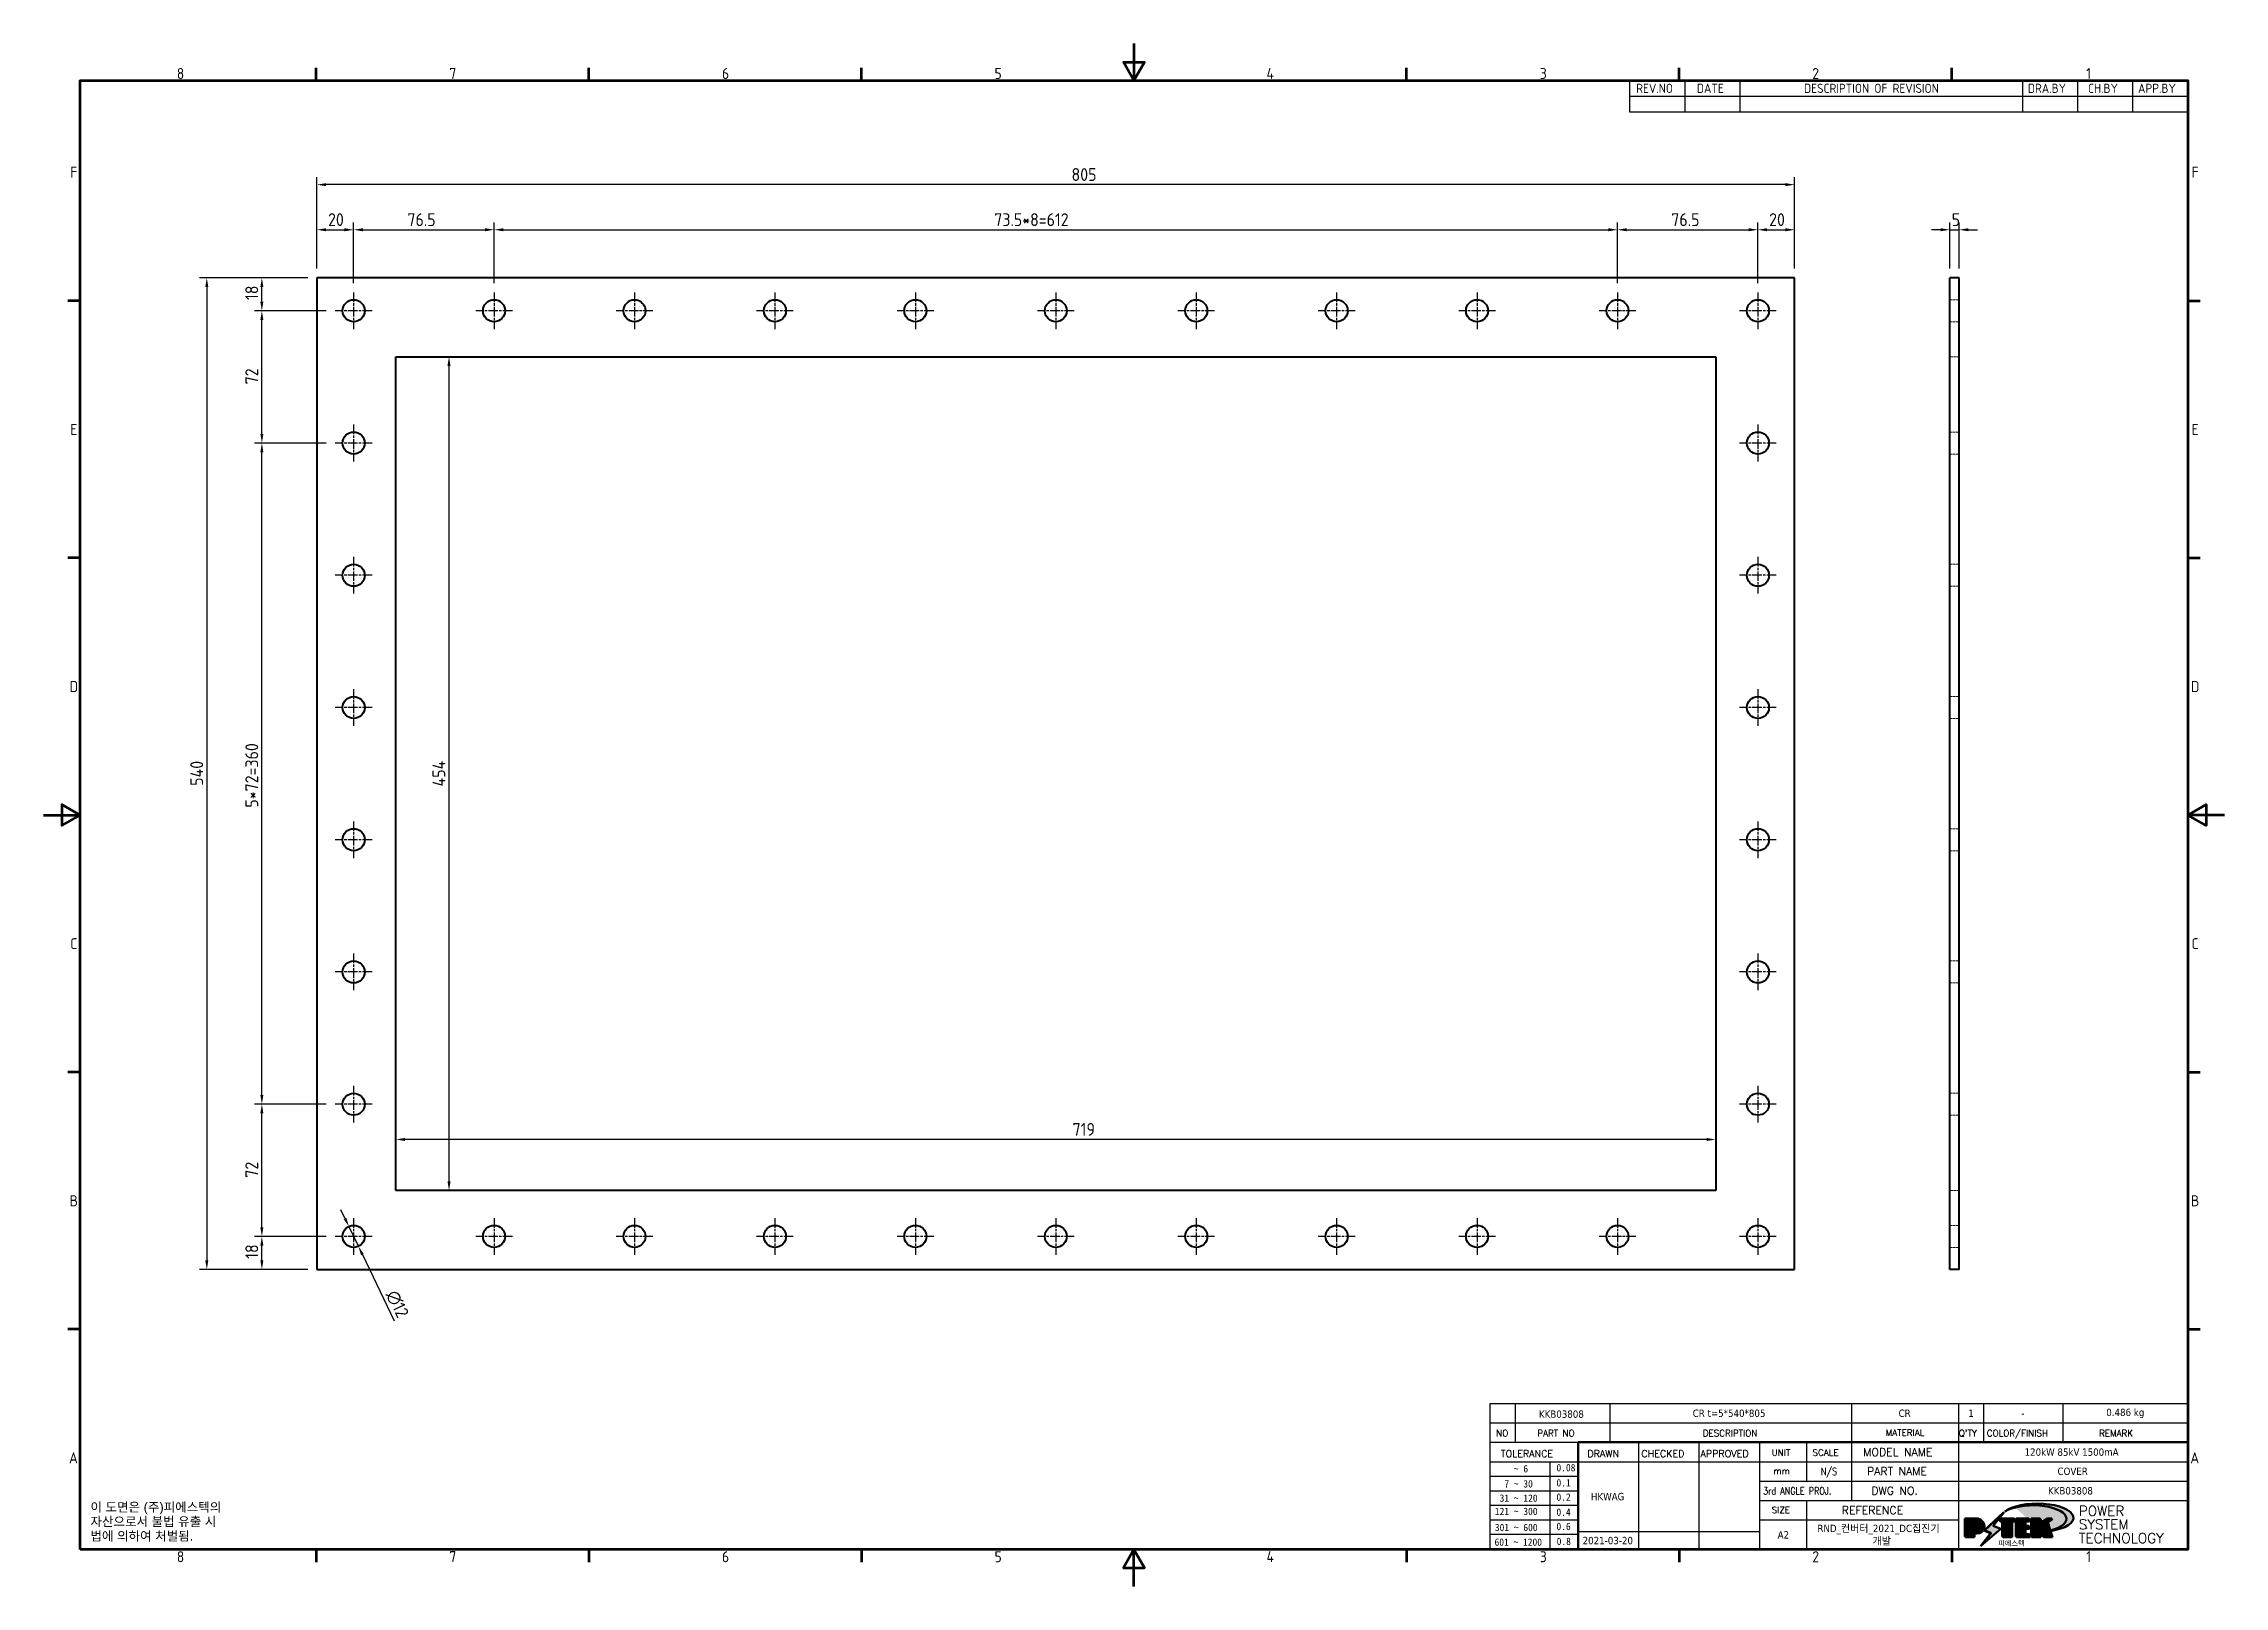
# Model space of a CAD drawing. Header units: millimetres. Extents: x 0 to 1188, y 0 to 840.
import ezdxf
from ezdxf.enums import TextEntityAlignment as Align

# ---------------------------------------------------------------- set-up
doc = ezdxf.new("R2010")
doc.units = ezdxf.units.MM
doc.header["$LTSCALE"] = 2
doc.linetypes.add('CHAIN', pattern=[0.35429999999999995, 0.2362, -0.0295, 0.0591, -0.0295])
doc.linetypes.add('DASHED', pattern=[0.2067, 0.1654, -0.0413])
doc.layers.get('0').update_dxf_attribs({"color": 3, "lineweight": 25})
for name, color, linetype, lineweight in [('가려진 것(ISO)', 2, 'DASHED', 18), ('가시적인 것(ISO)', 3, 'Continuous', 40), ('경계(ISO)', 7, 'Continuous', 70), ('기호(ISO)', 5, 'Continuous', 25), ('제목(ISO)', 7, 'Continuous', 50), ('중심 표식(ISO)', 1, 'Continuous', 25), ('치수(ISO)', 7, 'Continuous', 25), ('해치(ISO)', 7, 'Continuous', 18)]:
    doc.layers.add(name, color=color, linetype=linetype, lineweight=lineweight)
doc.styles.add('HAN_291', font='')
doc.styles.add('HAN_370', font='', dxfattribs={"width": 2})
doc.styles.add('ISO Proportiona M2B', font='isocp.shx')
doc.styles.add('RC_284', font='ROMANC.shx')
doc.styles.add('RC_287', font='ROMANC.shx')
doc.styles.add('RC_292', font='ROMANC.shx')
doc.styles.add('ROMANT_294', font='romant.shx')
doc.styles.add('문자 텍스트_M2B', font='isocp.shx')
doc.styles.add('문자 텍스트_PSTEK_POSCO', font='isocp.shx')
doc.styles.add('치수 텍스트_PSTEK_POSCO', font='isocp.shx')
doc.styles.add('텍스트 스타일198', font='tahoma.ttf')
doc.styles.add('텍스트 스타일333', font='ROMANC.shx', dxfattribs={"width": 0.800000011920929})
doc.styles.get('HAN_291').set_extended_font_data('GulimChe')
doc.styles.get('HAN_370').set_extended_font_data('GulimChe')
doc.dimstyles.new('치수_PSTEK_POSCO', dxfattribs={"dimscale": 2, "dimtxt": 3.5, "dimasz": 2.5, "dimexe": 2, "dimexo": 2.5, "dimgap": 1, "dimtad": 1, "dimrnd": 1e-08, "dimdsep": 46, "dimtxsty": '치수 텍스트_PSTEK_POSCO', "dimcen": 0.09, "dimdle": 10, "dimclrd": 7, "dimclre": 7, "dimclrt": 2, "dimadec": 1, "dimazin": 2, "dimtfac": 1, "dimtmove": 0, "dimatfit": 3, "dimfxl": 0, "dimtolj": 1, "dimlwd": -1, "dimlwe": -1, "dimarcsym": 0})

msp = doc.modelspace()

# ---------------------------------------------------------------- texts
at = {"layer": '기호(ISO)', "color": 2, "insert": (25.51015550592614, 35.02927640960483), "char_height": 5, "width": 78.61220749086536, "attachment_point": 4, "line_spacing_factor": 0.9442214965820312, "style": '문자 텍스트_PSTEK_POSCO'}
msp.add_mtext('{\\fArial|b0|i0;\\H5.0000;이 도면은 (주)피에스텍의\\P자산으로서 불법 유출 시 \\P법에 의하여 처벌됨.}', dxfattribs=at)

# ---------------------------------------------------------------- blocks, each defined once
blk = doc.blocks.new('경계 Default Border')
at = {"layer": '경계(ISO)'}
for p, q in [((74.25000190734863, 410), (74.25000190734863, 413.4000015258789)), ((148.5000038146973, 410), (148.5000038146973, 413.4000015258789)), ((222.7499961853027, 410), (222.7499961853027, 413.4000015258789)), ((371.25, 410), (371.25, 413.4000015258789)), ((445.4999923706055, 410), (445.4999923706055, 413.4000015258789)), ((519.7499847412109, 410), (519.7499847412109, 413.4000015258789)), ((10, 350), (6.599999666213989, 350)), ((584.0000152587891, 350), (587.400016784668, 350)), ((10, 280), (6.599999666213989, 280)), ((584.0000152587891, 280), (587.400016784668, 280)), ((10, 140), (6.599999666213989, 140)), ((584.0000152587891, 140), (587.400016784668, 140)), ((10, 70), (6.599999666213989, 70)), ((584.0000152587891, 70), (587.400016784668, 70)), ((74.25000190734863, 10), (74.25000190734863, 6.599999666213989)), ((148.5000038146973, 10), (148.5000038146973, 6.599999666213989)), ((222.7499961853027, 10), (222.7499961853027, 6.599999666213989)), ((371.25, 10), (371.25, 6.599999666213989)), ((445.4999923706055, 10), (445.4999923706055, 6.599999666213989)), ((519.7499847412109, 10), (519.7499847412109, 6.599999666213989))]:
    blk.add_line(p, q, dxfattribs=at)
at = {"layer": '경계(ISO)', "flags": 128}
for points in [[(297.0000076293945, 420), (297.0000076293945, 410), (294.1132545471191, 415), (299.8867607116699, 415), (297.0000076293945, 410)], [(10, 10), (10, 410), (584.0000152587891, 410), (584.0000152587891, 10), (10, 10)], [(0, 210), (10, 210), (5, 212.8867530822754), (5, 207.1132469177246), (10, 210)], [(594.0000152587891, 210), (584.0000152587891, 210), (589.0000152587891, 212.8867530822754), (589.0000152587891, 207.1132469177246), (584.0000152587891, 210)], [(297.0000076293945, 0), (297.0000076293945, 10), (294.1132545471191, 5), (299.8867607116699, 5), (297.0000076293945, 10)]]:
    blk.add_lwpolyline(points, dxfattribs=at)
at = {"layer": '경계(ISO)', "color": 2, "char_height": 3.00000011920929, "attachment_point": 7, "style": '문자 텍스트_M2B'}
for s, insert in [('8', (36.26953946055972, 410.3713945155963)), ('7', (110.5195394605597, 410.3928486288991)), ('6', (184.7695394605597, 410.3713945155963)), ('5', (259.0195394605597, 410.3713945155963)), ('4', (333.0984701308117, 410.4)), ('3', (407.5435395229536, 410.3713945155963)), ('2', (481.752739416884, 410.3713945155963)), ('1', (556.3610661041481, 410.4)), ('F', (7.244539400955009, 383.4999999403954)), ('F', (585.0445395201642, 383.4999999403954)), ('E', (7.244539400955009, 313.4713944559917)), ('E', (585.0445395201642, 313.4713944559917)), ('D', (7.078270083685684, 243.4713944559917)), ('D', (584.8782702028949, 243.4713944559917)), ('C', (7.244539400955009, 173.4713944559917)), ('C', (585.0445395201642, 173.4713944559917)), ('B', (7.078270083685684, 103.4713944559917)), ('B', (584.8782702028949, 103.4713944559917)), ('A', (6.914400698149937, 33.49284856929444)), ('A', (584.7144008173592, 33.49284856929444)), ('8', (36.26953946055972, 6.57139439638704)), ('7', (110.5195394605597, 6.592848509689793)), ('6', (184.7695394605597, 6.57139439638704)), ('5', (259.0195394605597, 6.57139439638704)), ('4', (333.0984701308117, 6.59999988079071)), ('3', (407.5435395229536, 6.57139439638704)), ('2', (481.752739416884, 6.57139439638704)), ('1', (556.3610661041481, 6.59999988079071))]:
    blk.add_mtext(s, dxfattribs=dict(at, insert=insert))
blk = doc.blocks.new('제목 블록 PSTEK')
h = blk.add_hatch(color=1)
edge = h.paths.add_edge_path(flags=0)
edge.add_line((314.2242174273352, 19.60711530335299), (314.2242174273352, 17.00126995915134))
edge.add_line((314.2242174273352, 17.00126995915134), (314.3485873187598, 17.00126995915134))
edge.add_arc((314.3485873187598, 17.6527312952023), 0.6514613360509371, 270, 360)
edge.add_line((315.0000486548106, 17.6527312952023), (315.0000486548106, 18.95565396730211))
edge.add_arc((314.3485873187598, 18.95565396730212), 0.6514613360508712, 0, 90)
edge.add_line((314.3485873187598, 19.60711530335299), (314.2242174273352, 19.60711530335299))
edge = h.paths.add_edge_path()
edge.add_arc((314.9847713324306, 18.28938669179658), 1.969189947606664, 269.9999999999959, 450)
edge.add_line((314.9847713324306, 20.25857663940318), (311.7664314776902, 20.25857663940324))
edge.add_line((311.7664314776902, 20.25857663940324), (311.7664314776902, 15.3430047401139))
edge.add_line((311.7664314776902, 15.3430047401139), (314.2242174273352, 15.3430047401139))
edge.add_line((314.2242174273352, 15.3430047401139), (314.2242174273352, 16.32019674418991))
edge.add_line((314.2242174273352, 16.32019674418991), (314.9847713324307, 16.32019674418991))
h = blk.add_hatch(color=252)
edge = h.paths.add_edge_path()
edge.add_arc((314.9847713324309, 18.28938669179657), 1.969189947606666, 270, 406.8278729790604)
edge.add_arc((315.1624426058984, 18.1413272972396), 1.969189947606962, -90, 53.560984836317004, ccw=False)
edge.add_line((315.1624426058984, 16.17213734963263), (314.4018887008024, 16.17213734963263))
edge.add_line((314.4018887008024, 16.17213734963263), (314.4018887008024, 15.19494534555726))
edge.add_line((314.4018887008024, 15.19494534555726), (311.9441027511573, 15.19494534555726))
edge.add_line((311.9441027511573, 15.19494534555726), (311.9441027511573, 15.3430047401139))
edge.add_line((311.9441027511573, 15.3430047401139), (314.2242174273352, 15.3430047401139))
edge.add_line((314.2242174273352, 15.3430047401139), (314.2242174273352, 16.32019674418991))
edge.add_line((314.2242174273352, 16.32019674418991), (314.9847713324309, 16.32019674418991))
h = blk.add_hatch(color=252)
edge = h.paths.add_edge_path()
edge.add_line((314.4018887008024, 19.45905590879572), (314.5262585922315, 19.45905590879572))
edge.add_arc((314.5262585922314, 18.80759457274939), 0.6514613360463194, 60.4189348879147, 90.00000000000318, ccw=False)
edge.add_arc((314.3485873187602, 18.95565396730057), 0.6514613360524251, 39.96992292766206, 90.00000000009999)
edge.add_line((314.3485873187591, 19.60711530335307), (314.2242174273352, 19.60711530335298))
edge.add_line((314.2242174273352, 19.60711530335299), (314.2242174273352, 17.00126995915134))
edge.add_line((314.2242174273352, 17.00126995915134), (314.3485873187591, 17.00126995915134))
edge.add_arc((314.3485873187568, 17.652731295233), 0.6514613360816299, 270.0000000002, 274.6930825552478)
edge.add_line((314.4018887008024, 17.0034541317032), (314.4018887008024, 19.45905590879572))
for color, points in [(252, [(317.2195697678507, 17.0593801673321), (322.0326348870767, 21.62682475217465), (322.2781991042243, 21.94392121864296), (317.0471853425802, 16.97985676345368), (318.7512090904202, 16.1899260703855), (316.0018030350395, 12.71868385740789), (316.3356552234328, 13.00206718743325), (318.9235935156908, 16.2694494742633)]), (5, [(321.6183518841322, 17.4193704504104), (319.5281351041078, 18.24969419629727), (322.4505835294948, 22.02344462252142), (317.2195697678507, 17.0593801673321), (318.9235935156908, 16.2694494742633), (316.1741874603099, 12.79820726128571)]), (1, [(324.4839107253602, 19.60711530335299), (325.2419748254881, 19.60711530335299), (325.2419748254881, 20.25857663940324), (321.2266040451076, 20.25857663940324), (321.2266040451076, 19.60711530335299), (321.9846681452406, 19.60711530335299), (321.9846681452406, 15.3430047401139), (324.4839107253602, 15.3430047401139)]), (252, [(321.9846681452406, 19.60711530335299), (321.4042753185749, 19.60711530335299), (321.4042753185749, 19.45905590879572), (321.9846681452406, 19.45905590879572)]), (252, [(324.6615819988275, 19.45905590879572), (325.4196460989604, 19.45905590879572), (325.4196460989604, 20.11051724484596), (325.2419748254881, 20.11051724484596), (325.2419748254881, 19.60711530335299), (324.4839107253602, 19.60711530335299), (324.4839107253602, 15.3430047401139), (322.1623394187076, 15.3430047401139), (322.1623394187076, 15.19494534555726), (324.6615819988275, 15.19494534555726)]), (1, [(329.2277337269622, 20.25857663940324), (325.65654113025, 20.25857663940324), (325.65654113025, 15.3430047401139), (329.3580259941756, 15.3430047401139), (329.3580259941756, 15.9944660761648), (328.1137701654877, 15.9944660761648), (328.1137701654877, 17.56360607323003), (329.2277337269622, 17.56360607323003), (329.2277337269622, 18.25543873810179), (328.1137701654877, 18.25543873810179), (328.1137701654877, 19.60711530335299), (329.2277337269622, 19.60711530335299)]), (252, [(328.2914414389548, 19.45905590879572), (329.4054050004294, 19.45905590879572), (329.4054050004294, 20.11051724484596), (329.2277337269622, 20.11051724484596), (329.2277337269622, 19.60711530335299), (328.1137701654877, 19.60711530335299), (328.1137701654877, 18.25543873810179), (328.2914414389548, 18.25543873810179)]), (252, [(328.2914414389548, 17.41554667867274), (329.4054050004294, 17.41554667867274), (329.4054050004294, 18.10737934354514), (329.2277337269622, 18.10737934354514), (329.2277337269622, 17.56360607323003), (328.1137701654877, 17.56360607323003), (328.1137701654877, 15.9944660761648), (328.2914414389548, 15.9944660761648)]), (1, [(332.3312149849806, 20.25857663940324), (329.8592894925411, 20.25857663940324), (329.8592894925411, 15.3430047401139), (332.3312149849806, 15.3430047401139), (332.3312149849806, 17.4318630164523), (333.0701931098801, 15.3430047401139), (335.4855464857051, 15.3430047401139), (334.2514536401189, 19.30614745124769), (335.4379594596742, 20.25857663940324), (334.3071782107978, 20.25857663940324), (332.3312149849806, 18.99741471888304)]), (252, [(332.5088862584528, 20.1105172448466), (332.3312149849806, 20.1105172448466), (332.3312149849806, 18.99741471888368), (332.5088862584528, 19.11081371413894)]), (252, [(335.6156307331414, 20.11051724484596), (335.2535118015555, 20.11051724484596), (334.2514536401189, 19.30614745124769), (335.4855464857051, 15.3430047401139), (333.1954852176545, 15.3430047401139), (333.2478643833523, 15.19494534555726), (335.6632177591723, 15.19494534555726), (334.4291249135862, 19.15808805669106)]), (252, [(329.5356972676428, 15.8464066816075), (329.3580259941756, 15.8464066816075), (329.3580259941756, 15.3430047401139), (325.8342124037171, 15.3430047401139), (325.8342124037171, 15.19494534555726), (329.5356972676428, 15.19494534555726)]), (252, [(332.5088862584528, 16.92964231796647), (332.3312149849806, 17.43186301645164), (332.3312149849806, 15.3430047401139), (330.0369607660135, 15.3430047401139), (330.0369607660135, 15.19494534555726), (332.5088862584528, 15.19494534555726)])]:
    blk.add_hatch(color=color).paths.add_polyline_path(points)
at = {"layer": '해치(ISO)', "true_color": 0x27d1fc}
h = blk.add_hatch(color=140, dxfattribs=at)
edge = h.paths.add_edge_path()
edge.add_ellipse((330.3660919371412, 20.15576403068321), major_axis=(9.100907360794343, 0), ratio=0.4069904968023172, start_angle=301.3098473703837, end_angle=507.7436900681698)
edge.add_ellipse((331.5340919371412, 20.4634168429492), major_axis=(-9.82350664112931, 0), ratio=0.3942600559756514, start_angle=111.51207141178469, end_angle=334.47025347086895, ccw=False)
edge.add_line((335.1363447531188, 16.8601935978785), (335.0955236905705, 16.99119398620872))
at = {"color": 180}
for p, q in [((182.475792979055, 11.79100474011392), (182.4757929790549, 51.56524660363496)), ((182.4757929790549, 51.56524660363496), (372.4757929537551, 51.56524660363496)), ((189.2651435055721, 51.56524660363496), (189.2651435055722, 41.00524660363494)), ((215.2152739891528, 41.00524660363494), (215.2152739891528, 51.56524660363496)), ((280.8758854511282, 51.56524660363496), (280.8758854511282, 41.00524660363494)), ((310.0881549537552, 51.56524660363496), (310.0881549537553, 41.00524660363494)), ((316.9044520275131, 51.56524660363496), (316.9044520275127, 41.00524660363494)), ((338.4566026226726, 51.56524660363496), (338.4566026226727, 41.00524660363494)), ((372.4757929537551, 51.56524660363496), (372.4757929537551, 11.79100474011389)), ((182.475792979055, 46.2852466036349), (372.4757929537551, 46.28524660363492)), ((182.475792979055, 41.00524660363493), (206.451475290024, 41.00524660363493)), ((182.475792979055, 35.72524660363497), (206.451475290024, 35.72524660363497)), ((198.8621818849491, 12.02524660363491), (198.8621818849491, 35.72524660363497)), ((206.451475290024, 35.72524660363497), (372.4757929537551, 35.72524660363497)), ((222.9401812389276, 11.79100474011392), (222.9401812389276, 41.00524660363494)), ((239.4288871878316, 11.79100474011392), (239.4288871878316, 41.00524660363494)), ((255.9175931367356, 11.79100474011392), (255.9175931367356, 41.00524660363494)), ((268.6918866058747, 41.00524660363494), (268.6918866058747, 30.44524660363498)), ((280.8758854511282, 41.00524660363494), (280.8758854511282, 25.16524660363502)), ((310.088154953755, 41.00524660363494), (310.088154953755, 11.79100474011392)), ((182.475792979055, 31.77524660363492), (206.451475290024, 31.77524660363492)), ((255.917593136736, 30.44524660363498), (372.4757929537552, 30.44524660363501)), ((182.475792979055, 27.82524660363487), (206.451475290024, 27.82524660363487)), ((182.475792979055, 23.87524660363505), (206.451475290024, 23.87524660363505)), ((255.9175931367359, 25.16524660363502), (372.4757929537552, 25.165246603635)), ((268.6918866058744, 25.16524660363502), (268.6918866058744, 11.79100474011392)), ((182.475792979055, 19.92524660363478), (206.451475290024, 19.92524660363478)), ((255.9175931367359, 19.88524660363481), (310.0881549537553, 19.88524660363481)), ((182.475792979055, 15.97524660363496), (206.451475290024, 15.97524660363496)), ((206.451475290024, 16.74100474011396), (255.9175931367359, 16.74100474011396)), ((182.475792979055, 11.79100474011392), (372.4757929537551, 11.79100474011389))]:
    blk.add_line(p, q, dxfattribs=at)
at = {"color": 7, "lineweight": 50}
for p, q in [((206.4514752900237, 11.79100474011392), (206.4514752900237, 41.00524660363494)), ((206.451475290024, 41.00524660363494), (372.4757929537551, 41.00524660363496))]:
    blk.add_line(p, q, dxfattribs=at)
at = {"color": 7}
for p, q in [((311.7664314776902, 20.25900474011391), (311.7664314776902, 15.34300474011391)), ((314.9847713324309, 20.25857663940324), (311.7664314776902, 20.25857663940324)), ((314.9847713324309, 20.25857663940324), (311.7664314776902, 20.25857663940324)), ((311.7664314776902, 20.25857663940324), (311.7664314776902, 15.3430047401139)), ((314.2242174273352, 17.00126995915134), (314.2242174273352, 19.60711530335299)), ((314.2242174273352, 19.60711530335299), (314.3485873187591, 19.60711530335299)), ((314.3485873187591, 19.60711530335299), (314.2242174273352, 19.60711530335299)), ((314.2242174273352, 19.60711530335299), (314.2242174273352, 17.00126995915134)), ((314.2242174273352, 17.00126995915134), (314.2242174273352, 19.60711530335299)), ((314.2242174273352, 19.60711530335299), (314.3485873187591, 19.60711530335299)), ((314.4018887008024, 19.45905590879572), (314.5262585922314, 19.45905590879572)), ((314.4018887008024, 17.0034541317032), (314.4018887008024, 19.45905590879572)), ((315.0000486548106, 18.95565396730275), (315.0000486548106, 17.65273129520161)), ((315.0000486548106, 18.95565396730275), (315.0000486548106, 17.65273129520161)), ((322.2781991042243, 21.94392121864296), (317.0471853425802, 16.97985676345368)), ((322.4505835294948, 22.02344462252142), (317.2195697678507, 17.0593801673321)), ((317.2195697678507, 17.0593801673321), (322.0326348870767, 21.62682475217465)), ((319.5281351041078, 18.24969419629727), (322.4505835294948, 22.02344462252142)), ((321.6183518841322, 17.4193704504104), (319.5281351041078, 18.24969419629727)), ((325.2419748254881, 20.25857663940324), (321.2266040451076, 20.25857663940324)), ((321.2266040451076, 20.25857663940324), (321.2266040451076, 19.60711530335299)), ((325.2419748254881, 20.25857663940324), (321.2266040451076, 20.25857663940324)), ((321.2266040451076, 20.25857663940324), (321.2266040451076, 19.60711530335299)), ((321.2266040451076, 19.60711530335299), (321.9846681452406, 19.60711530335299)), ((321.2266040451076, 19.60711530335299), (321.9846681452406, 19.60711530335299)), ((321.4042753185749, 19.60711530335299), (321.4042753185749, 19.45905590879572)), ((321.9846681452406, 19.60711530335299), (321.4042753185749, 19.60711530335299)), ((321.4042753185749, 19.45905590879572), (321.9846681452406, 19.45905590879572)), ((321.9846681452406, 19.60711530335299), (321.9846681452406, 15.3430047401139)), ((321.9846681452406, 19.45905590879572), (321.9846681452406, 19.60711530335299)), ((321.9846681452406, 19.60711530335299), (321.9846681452406, 15.3430047401139)), ((322.0326348870767, 21.62682475217465), (322.2781991042243, 21.94392121864296)), ((324.4839107253602, 19.60711530335299), (325.2419748254881, 19.60711530335299)), ((324.4839107253602, 15.3430047401139), (324.4839107253602, 19.60711530335299)), ((325.2419748254881, 19.60711530335299), (324.4839107253602, 19.60711530335299)), ((324.4839107253602, 19.60711530335299), (324.4839107253602, 15.3430047401139)), ((324.4839107253602, 19.60711530335299), (325.2419748254881, 19.60711530335299)), ((324.4839107253602, 15.3430047401139), (324.4839107253602, 19.60711530335299)), ((324.6615819988275, 19.45905590879572), (325.4196460989604, 19.45905590879572)), ((324.6615819988275, 15.19494534555726), (324.6615819988275, 19.45905590879572)), ((325.2419748254881, 19.60711530335299), (325.2419748254881, 20.25857663940324)), ((325.2419748254881, 19.60711530335299), (325.2419748254881, 20.25857663940324)), ((325.4196460989604, 20.11051724484596), (325.2419748254881, 20.11051724484596)), ((325.2419748254881, 20.11051724484596), (325.2419748254881, 19.60711530335299)), ((325.4196460989604, 19.45905590879572), (325.4196460989604, 20.11051724484596)), ((329.2277337269622, 20.25857663940324), (325.65654113025, 20.25857663940324)), ((325.65654113025, 20.25857663940324), (325.65654113025, 15.3430047401139)), ((325.65654113025, 20.25857663940324), (325.65654113025, 15.3430047401139)), ((329.2277337269622, 20.25857663940324), (325.65654113025, 20.25857663940324)), ((328.1137701654877, 18.25543873810179), (328.1137701654877, 19.60711530335299)), ((328.1137701654877, 19.60711530335299), (329.2277337269622, 19.60711530335299)), ((329.2277337269622, 19.60711530335299), (328.1137701654877, 19.60711530335299)), ((328.1137701654877, 19.60711530335299), (328.1137701654877, 18.25543873810179)), ((328.1137701654877, 18.25543873810179), (328.1137701654877, 19.60711530335299)), ((328.1137701654877, 19.60711530335299), (329.2277337269622, 19.60711530335299)), ((329.2277337269622, 18.25543873810179), (328.1137701654877, 18.25543873810179)), ((328.1137701654877, 18.25543873810179), (328.2914414389548, 18.25543873810179)), ((329.2277337269622, 18.25543873810179), (328.1137701654877, 18.25543873810179)), ((328.2914414389548, 18.25543873810179), (328.2914414389548, 19.45905590879572)), ((328.2914414389548, 19.45905590879572), (329.4054050004294, 19.45905590879572)), ((329.2277337269622, 19.60711530335299), (329.2277337269622, 20.25857663940324)), ((329.2277337269622, 19.60711530335299), (329.2277337269622, 20.25857663940324)), ((329.4054050004294, 20.11051724484596), (329.2277337269622, 20.11051724484596)), ((329.2277337269622, 20.11051724484596), (329.2277337269622, 19.60711530335299)), ((329.2277337269622, 17.56360607323003), (329.2277337269622, 18.25543873810179)), ((329.2277337269622, 17.56360607323003), (329.2277337269622, 18.25543873810179)), ((329.4054050004294, 18.10737934354514), (329.2277337269622, 18.10737934354514)), ((329.2277337269622, 18.10737934354514), (329.2277337269622, 17.56360607323003)), ((329.4054050004294, 19.45905590879572), (329.4054050004294, 20.11051724484596)), ((329.4054050004294, 17.41554667867274), (329.4054050004294, 18.10737934354514)), ((332.3312149849806, 20.25857663940324), (329.8592894925411, 20.25857663940324)), ((329.8592894925411, 20.25857663940324), (329.8592894925411, 15.3430047401139)), ((329.8592894925411, 20.25857663940324), (329.8592894925411, 15.3430047401139)), ((332.3312149849806, 20.25857663940324), (329.8592894925411, 20.25857663940324)), ((334.3071782107978, 20.25857663940324), (332.3312149849806, 18.99741471888304)), ((332.3312149849806, 18.99741471888304), (332.3312149849806, 20.25857663940324)), ((334.3071782107978, 20.25857663940324), (332.3312149849806, 18.99741471888304)), ((332.3312149849806, 18.99741471888304), (332.3312149849806, 20.25857663940324)), ((332.5088862584528, 20.1105172448466), (332.3312149849806, 20.1105172448466)), ((332.3312149849806, 20.1105172448466), (332.3312149849806, 18.99741471888368)), ((332.3312149849806, 18.99741471888368), (332.5088862584528, 19.11081371413894)), ((332.5088862584528, 19.11081371413894), (332.5088862584528, 20.1105172448466)), ((334.2514536401189, 19.30614745124769), (335.4379594596742, 20.25857663940324)), ((334.2514536401189, 19.30614745124769), (335.4379594596742, 20.25857663940324)), ((335.2535118015555, 20.11051724484596), (334.2514536401189, 19.30614745124769)), ((335.4855464857051, 15.3430047401139), (334.2514536401189, 19.30614745124769)), ((334.2514536401189, 19.30614745124769), (335.4855464857051, 15.3430047401139)), ((335.4855464857051, 15.3430047401139), (334.2514536401189, 19.30614745124769)), ((335.4379594596742, 20.25857663940324), (334.3071782107978, 20.25857663940324)), ((335.4379594596742, 20.25857663940324), (334.3071782107978, 20.25857663940324)), ((334.4291249135862, 19.15808805669104), (335.6156307331414, 20.11051724484596)), ((335.6632177591723, 15.19494534555726), (334.4291249135862, 19.15808805669104)), ((335.6156307331414, 20.11051724484596), (335.2535118015555, 20.11051724484596)), ((311.7664314776902, 15.3430047401139), (314.2242174273352, 15.3430047401139)), ((311.7664314776902, 15.3430047401139), (314.2242174273352, 15.3430047401139)), ((314.2242174273352, 15.3430047401139), (311.9441027511573, 15.3430047401139)), ((311.9441027511573, 15.3430047401139), (311.9441027511573, 15.19494534555726)), ((311.9441027511573, 15.19494534555726), (314.4018887008024, 15.19494534555726)), ((314.3485873187591, 17.00126995915134), (314.2242174273352, 17.00126995915134)), ((314.2242174273352, 17.00126995915134), (314.3485873187591, 17.00126995915134)), ((314.3485873187591, 17.00126995915134), (314.2242174273352, 17.00126995915134)), ((314.2242174273352, 16.32019674418991), (314.9847713324309, 16.32019674418991)), ((314.2242174273352, 15.3430047401139), (314.2242174273352, 16.32019674418991)), ((314.9847713324309, 16.32019674418991), (314.2242174273352, 16.32019674418991)), ((314.2242174273352, 16.32019674418991), (314.2242174273352, 15.3430047401139)), ((314.2242174273352, 16.32019674418991), (314.9847713324309, 16.32019674418991)), ((314.2242174273352, 15.3430047401139), (314.2242174273352, 16.32019674418991)), ((314.4018887008024, 16.17213734963263), (315.162442605898, 16.17213734963263)), ((314.4018887008024, 15.19494534555726), (314.4018887008024, 16.17213734963263)), ((318.7512090904202, 16.1899260703855), (316.0018030350395, 12.71868385740789)), ((316.0018030350395, 12.71868385740789), (316.3356552234328, 13.00206718743325)), ((316.1741874603099, 12.79820726128571), (321.6183518841322, 17.4193704504104)), ((318.9235935156908, 16.2694494742633), (316.1741874603099, 12.79820726128571)), ((316.3356552234328, 13.00206718743325), (318.9235935156908, 16.2694494742633)), ((317.0471853425802, 16.97985676345368), (318.7512090904202, 16.1899260703855)), ((318.9235935156908, 16.2694494742633), (317.2195697678507, 17.0593801673321)), ((317.2195697678507, 17.0593801673321), (318.9235935156908, 16.2694494742633)), ((321.9846681452406, 15.3430047401139), (324.4839107253602, 15.3430047401139)), ((321.9846681452406, 15.3430047401139), (324.4839107253602, 15.3430047401139)), ((324.4839107253602, 15.3430047401139), (322.1623394187076, 15.3430047401139)), ((322.1623394187076, 15.3430047401139), (322.1623394187076, 15.19494534555726)), ((322.1623394187076, 15.19494534555726), (324.6615819988275, 15.19494534555726)), ((325.65654113025, 15.3430047401139), (329.3580259941756, 15.3430047401139)), ((325.65654113025, 15.3430047401139), (329.3580259941756, 15.3430047401139)), ((329.3580259941756, 15.3430047401139), (325.8342124037171, 15.3430047401139)), ((325.8342124037171, 15.3430047401139), (325.8342124037171, 15.19494534555726)), ((325.8342124037171, 15.19494534555726), (329.5356972676428, 15.19494534555726)), ((328.1137701654877, 17.56360607323003), (329.2277337269622, 17.56360607323003)), ((328.1137701654877, 15.9944660761648), (328.1137701654877, 17.56360607323003)), ((329.2277337269622, 17.56360607323003), (328.1137701654877, 17.56360607323003)), ((328.1137701654877, 17.56360607323003), (328.1137701654877, 15.9944660761648)), ((328.1137701654877, 17.56360607323003), (329.2277337269622, 17.56360607323003)), ((328.1137701654877, 15.9944660761648), (328.1137701654877, 17.56360607323003)), ((329.3580259941756, 15.9944660761648), (328.1137701654877, 15.9944660761648)), ((328.1137701654877, 15.9944660761648), (328.2914414389548, 15.9944660761648)), ((329.3580259941756, 15.9944660761648), (328.1137701654877, 15.9944660761648)), ((328.2914414389548, 15.9944660761648), (328.2914414389548, 17.41554667867274)), ((328.2914414389548, 17.41554667867274), (329.4054050004294, 17.41554667867274)), ((329.3580259941756, 15.3430047401139), (329.3580259941756, 15.9944660761648)), ((329.3580259941756, 15.3430047401139), (329.3580259941756, 15.9944660761648)), ((329.5356972676428, 15.8464066816075), (329.3580259941756, 15.8464066816075)), ((329.3580259941756, 15.8464066816075), (329.3580259941756, 15.3430047401139)), ((329.5356972676428, 15.19494534555726), (329.5356972676428, 15.8464066816075)), ((329.8592894925411, 15.3430047401139), (332.3312149849806, 15.3430047401139)), ((329.8592894925411, 15.3430047401139), (332.3312149849806, 15.3430047401139)), ((332.3312149849806, 15.3430047401139), (330.0369607660135, 15.3430047401139)), ((330.0369607660135, 15.3430047401139), (330.0369607660135, 15.19494534555726)), ((330.0369607660135, 15.19494534555726), (332.5088862584528, 15.19494534555726)), ((332.3312149849806, 17.4318630164523), (333.0701931098801, 15.3430047401139)), ((332.3312149849806, 15.3430047401139), (332.3312149849806, 17.4318630164523)), ((332.5088862584528, 16.92964231796647), (332.3312149849806, 17.43186301645164)), ((332.3312149849806, 17.43186301645164), (332.3312149849806, 15.3430047401139)), ((332.3312149849806, 17.4318630164523), (333.0701931098801, 15.3430047401139)), ((332.3312149849806, 15.3430047401139), (332.3312149849806, 17.4318630164523)), ((332.5088862584528, 15.19494534555726), (332.5088862584528, 16.92964231796647)), ((333.0701931098801, 15.3430047401139), (335.4855464857051, 15.3430047401139)), ((333.0701931098801, 15.3430047401139), (335.4855464857051, 15.3430047401139)), ((335.4855464857051, 15.3430047401139), (333.1954852176545, 15.3430047401139)), ((333.1954852176545, 15.3430047401139), (333.2478643833523, 15.19494534555726)), ((333.2478643833523, 15.19494534555726), (335.6632177591723, 15.19494534555726)), ((345.0447381189468, 17.50375595811051), (344.9867755289346, 17.689895936919))]:
    blk.add_line(p, q, dxfattribs=at)
at = {"color": 1}
for p, q in [((314.9847713324309, 20.25857663940324), (311.7664314776902, 20.25857663940324)), ((311.7664314776902, 20.25857663940324), (311.7664314776902, 15.3430047401139)), ((314.2242174273352, 17.00126995915134), (314.2242174273352, 19.60711530335299)), ((314.2242174273352, 19.60711530335299), (314.3485873187591, 19.60711530335299)), ((315.0000486548106, 18.95565396730275), (315.0000486548106, 17.65273129520161)), ((325.2419748254881, 20.25857663940324), (321.2266040451076, 20.25857663940324)), ((321.2266040451076, 20.25857663940324), (321.2266040451076, 19.60711530335299)), ((321.2266040451076, 19.60711530335299), (321.9846681452406, 19.60711530335299)), ((321.9846681452406, 19.60711530335299), (321.9846681452406, 15.3430047401139)), ((324.4839107253602, 19.60711530335299), (325.2419748254881, 19.60711530335299)), ((324.4839107253602, 15.3430047401139), (324.4839107253602, 19.60711530335299)), ((325.2419748254881, 19.60711530335299), (325.2419748254881, 20.25857663940324)), ((329.2277337269622, 20.25857663940324), (325.65654113025, 20.25857663940324)), ((325.65654113025, 20.25857663940324), (325.65654113025, 15.3430047401139)), ((328.1137701654877, 18.25543873810179), (328.1137701654877, 19.60711530335299)), ((328.1137701654877, 19.60711530335299), (329.2277337269622, 19.60711530335299)), ((329.2277337269622, 18.25543873810179), (328.1137701654877, 18.25543873810179)), ((329.2277337269622, 19.60711530335299), (329.2277337269622, 20.25857663940324)), ((329.2277337269622, 17.56360607323003), (329.2277337269622, 18.25543873810179)), ((332.3312149849806, 20.25857663940324), (329.8592894925411, 20.25857663940324)), ((329.8592894925411, 20.25857663940324), (329.8592894925411, 15.3430047401139)), ((334.3071782107978, 20.25857663940324), (332.3312149849806, 18.99741471888304)), ((332.3312149849806, 18.99741471888304), (332.3312149849806, 20.25857663940324)), ((334.2514536401189, 19.30614745124769), (335.4379594596742, 20.25857663940324)), ((335.4855464857051, 15.3430047401139), (334.2514536401189, 19.30614745124769)), ((335.4379594596742, 20.25857663940324), (334.3071782107978, 20.25857663940324)), ((311.7664314776902, 15.3430047401139), (314.2242174273352, 15.3430047401139)), ((314.3485873187591, 17.00126995915134), (314.2242174273352, 17.00126995915134)), ((314.2242174273352, 16.32019674418991), (314.9847713324309, 16.32019674418991)), ((314.2242174273352, 15.3430047401139), (314.2242174273352, 16.32019674418991)), ((321.9846681452406, 15.3430047401139), (324.4839107253602, 15.3430047401139)), ((325.65654113025, 15.3430047401139), (329.3580259941756, 15.3430047401139)), ((328.1137701654877, 17.56360607323003), (329.2277337269622, 17.56360607323003)), ((328.1137701654877, 15.9944660761648), (328.1137701654877, 17.56360607323003)), ((329.3580259941756, 15.9944660761648), (328.1137701654877, 15.9944660761648)), ((329.3580259941756, 15.3430047401139), (329.3580259941756, 15.9944660761648)), ((329.8592894925411, 15.3430047401139), (332.3312149849806, 15.3430047401139)), ((332.3312149849806, 17.4318630164523), (333.0701931098801, 15.3430047401139)), ((332.3312149849806, 15.3430047401139), (332.3312149849806, 17.4318630164523)), ((333.0701931098801, 15.3430047401139), (335.4855464857051, 15.3430047401139))]:
    blk.add_line(p, q, dxfattribs=at)
at = {"color": 5}
for p, q in [((322.4505835294948, 22.02344462252142), (317.2195697678507, 17.0593801673321)), ((319.5281351041078, 18.24969419629727), (322.4505835294948, 22.02344462252142)), ((321.6183518841322, 17.4193704504104), (319.5281351041078, 18.24969419629727)), ((316.1741874603099, 12.79820726128571), (321.6183518841322, 17.4193704504104)), ((318.9235935156908, 16.2694494742633), (316.1741874603099, 12.79820726128571)), ((317.2195697678507, 17.0593801673321), (318.9235935156908, 16.2694494742633))]:
    blk.add_line(p, q, dxfattribs=at)
at = {"color": 7}
for centre, radius, start, end in [((314.3485873187598, 18.95565396730211), 0.6514613360508712, 0, 90), ((314.3485873187602, 18.95565396730057), 0.6514613360524251, 39.96992292766117, 90), ((314.3485873187598, 18.95565396730212), 0.6514613360508712, 0, 90), ((314.5262585922314, 18.80759457274939), 0.6514613360463193, 60.41893488791137, 90), ((314.9847713324309, 18.28938669179658), 1.969189947606665, 270, 90), ((314.9847713324309, 18.28938669179658), 1.969189947606665, 270, 90), ((314.9847713324307, 18.2893866917965), 1.969189947606594, 270, 46.82787297909833), ((315.1624426058984, 18.1413272972396), 1.969189947606961, 270, 53.56098483636067), ((314.3485873187597, 17.65273129520228), 0.6514613360509381, 270, 0), ((314.3485873187598, 17.6527312952023), 0.6514613360509381, 270, 0), ((314.3485873187568, 17.652731295233), 0.6514613360816299, 270, 274.6930825552478)]:
    blk.add_arc(centre, radius, start, end, dxfattribs=at)
at = {"color": 1}
for centre, radius, start, end in [((314.3485873187598, 18.95565396730211), 0.6514613360508712, 0, 90), ((314.9847713324309, 18.28938669179657), 1.969189947606665, 270, 90), ((314.3485873187598, 17.6527312952023), 0.6514613360509381, 270, 0)]:
    blk.add_arc(centre, radius, start, end, dxfattribs=at)
at = {"layer": '제목(ISO)', "lineweight": 18}
blk.add_line((182.475792979055, 35.72500474011393), (182.475792979055, 11.79100474011392), dxfattribs=at)
at = {"layer": '제목(ISO)'}
for p, q in [((314.9847713324306, 20.25857663940324), (311.7664314776902, 20.25857663940324)), ((311.7664314776902, 20.25857663940324), (311.7664314776902, 15.3430047401139)), ((314.2242174273352, 17.00126995915134), (314.2242174273352, 19.60711530335299)), ((314.2242174273352, 19.60711530335299), (314.3485873187598, 19.60711530335299)), ((314.3485873187591, 19.60711530335299), (314.2242174273352, 19.60711530335299)), ((314.2242174273352, 19.60711530335299), (314.2242174273352, 17.00126995915134)), ((314.4018887008024, 19.45905590879572), (314.5262585922314, 19.45905590879572)), ((314.4018887008024, 17.0034541317032), (314.4018887008024, 19.45905590879572)), ((315.0000486548106, 18.95565396730211), (315.0000486548106, 17.6527312952023)), ((322.2781991042243, 21.94392121864296), (317.0471853425802, 16.97985676345368)), ((322.4505835294948, 22.02344462252142), (317.2195697678507, 17.0593801673321)), ((317.2195697678507, 17.0593801673321), (322.0326348870767, 21.62682475217465)), ((319.5281351041078, 18.24969419629727), (322.4505835294948, 22.02344462252142)), ((321.6183518841322, 17.4193704504104), (319.5281351041078, 18.24969419629727)), ((325.2419748254881, 20.25857663940324), (321.2266040451076, 20.25857663940324)), ((321.2266040451076, 20.25857663940324), (321.2266040451076, 19.60711530335299)), ((321.2266040451076, 19.60711530335299), (321.9846681452406, 19.60711530335299)), ((321.9846681452406, 19.60711530335299), (321.4042753185749, 19.60711530335299)), ((321.4042753185749, 19.60711530335299), (321.4042753185749, 19.45905590879572)), ((321.4042753185749, 19.45905590879572), (321.9846681452406, 19.45905590879572)), ((321.9846681452406, 19.60711530335299), (321.9846681452406, 15.3430047401139)), ((321.9846681452406, 19.45905590879572), (321.9846681452406, 19.60711530335299)), ((322.0326348870767, 21.62682475217465), (322.2781991042243, 21.94392121864296)), ((324.4839107253602, 19.60711530335299), (325.2419748254881, 19.60711530335299)), ((324.4839107253602, 15.3430047401139), (324.4839107253602, 19.60711530335299)), ((325.2419748254881, 19.60711530335299), (324.4839107253602, 19.60711530335299)), ((324.4839107253602, 19.60711530335299), (324.4839107253602, 15.3430047401139)), ((324.6615819988275, 19.45905590879572), (325.4196460989604, 19.45905590879572)), ((324.6615819988275, 15.19494534555726), (324.6615819988275, 19.45905590879572)), ((325.2419748254881, 19.60711530335299), (325.2419748254881, 20.25857663940324)), ((325.4196460989604, 20.11051724484596), (325.2419748254881, 20.11051724484596)), ((325.2419748254881, 20.11051724484596), (325.2419748254881, 19.60711530335299)), ((325.4196460989604, 19.45905590879572), (325.4196460989604, 20.11051724484596)), ((329.2277337269622, 20.25857663940324), (325.65654113025, 20.25857663940324)), ((325.65654113025, 20.25857663940324), (325.65654113025, 15.3430047401139)), ((328.1137701654877, 18.25543873810179), (328.1137701654877, 19.60711530335299)), ((328.1137701654877, 19.60711530335299), (329.2277337269622, 19.60711530335299)), ((329.2277337269622, 19.60711530335299), (328.1137701654877, 19.60711530335299)), ((328.1137701654877, 19.60711530335299), (328.1137701654877, 18.25543873810179)), ((329.2277337269622, 18.25543873810179), (328.1137701654877, 18.25543873810179)), ((328.1137701654877, 18.25543873810179), (328.2914414389548, 18.25543873810179)), ((328.2914414389548, 19.45905590879572), (329.4054050004294, 19.45905590879572)), ((328.2914414389548, 18.25543873810179), (328.2914414389548, 19.45905590879572)), ((329.2277337269622, 19.60711530335299), (329.2277337269622, 20.25857663940324)), ((329.4054050004294, 20.11051724484596), (329.2277337269622, 20.11051724484596)), ((329.2277337269622, 20.11051724484596), (329.2277337269622, 19.60711530335299)), ((329.2277337269622, 17.56360607323003), (329.2277337269622, 18.25543873810179)), ((329.4054050004294, 18.10737934354514), (329.2277337269622, 18.10737934354514)), ((329.2277337269622, 18.10737934354514), (329.2277337269622, 17.56360607323003)), ((329.4054050004294, 19.45905590879572), (329.4054050004294, 20.11051724484596)), ((329.4054050004294, 17.41554667867274), (329.4054050004294, 18.10737934354514)), ((332.3312149849806, 20.25857663940324), (329.8592894925411, 20.25857663940324)), ((329.8592894925411, 20.25857663940324), (329.8592894925411, 15.3430047401139)), ((334.3071782107978, 20.25857663940324), (332.3312149849806, 18.99741471888304)), ((332.3312149849806, 18.99741471888304), (332.3312149849806, 20.25857663940324)), ((332.5088862584528, 20.1105172448466), (332.3312149849806, 20.1105172448466)), ((332.3312149849806, 20.1105172448466), (332.3312149849806, 18.99741471888368)), ((332.3312149849806, 18.99741471888368), (332.5088862584528, 19.11081371413894)), ((332.5088862584528, 19.11081371413894), (332.5088862584528, 20.1105172448466)), ((334.2514536401189, 19.30614745124769), (335.4379594596742, 20.25857663940324)), ((335.2535118015555, 20.11051724484596), (334.2514536401189, 19.30614745124769)), ((335.4855464857051, 15.3430047401139), (334.2514536401189, 19.30614745124769)), ((334.2514536401189, 19.30614745124769), (335.4855464857051, 15.3430047401139)), ((335.4379594596742, 20.25857663940324), (334.3071782107978, 20.25857663940324)), ((334.4291249135862, 19.15808805669106), (335.6156307331414, 20.11051724484596)), ((335.6632177591723, 15.19494534555726), (334.4291249135862, 19.15808805669106)), ((335.6156307331414, 20.11051724484596), (335.2535118015555, 20.11051724484596)), ((311.7664314776902, 15.3430047401139), (314.2242174273352, 15.3430047401139)), ((314.2242174273352, 15.3430047401139), (311.9441027511573, 15.3430047401139)), ((311.9441027511573, 15.3430047401139), (311.9441027511573, 15.19494534555726)), ((311.9441027511573, 15.19494534555726), (314.4018887008024, 15.19494534555726)), ((314.3485873187598, 17.00126995915134), (314.2242174273352, 17.00126995915134)), ((314.2242174273352, 17.00126995915134), (314.3485873187591, 17.00126995915134)), ((314.2242174273352, 15.3430047401139), (314.2242174273352, 16.32019674418991)), ((314.2242174273352, 16.32019674418991), (314.9847713324307, 16.32019674418991)), ((314.9847713324309, 16.32019674418991), (314.2242174273352, 16.32019674418991)), ((314.2242174273352, 16.32019674418991), (314.2242174273352, 15.3430047401139)), ((314.4018887008024, 15.19494534555726), (314.4018887008024, 16.17213734963263)), ((314.4018887008024, 16.17213734963263), (315.1624426058984, 16.17213734963263)), ((318.7512090904202, 16.1899260703855), (316.0018030350395, 12.71868385740789)), ((316.0018030350395, 12.71868385740789), (316.3356552234328, 13.00206718743325)), ((316.1741874603099, 12.79820726128571), (321.6183518841322, 17.4193704504104)), ((318.9235935156908, 16.2694494742633), (316.1741874603099, 12.79820726128571)), ((316.3356552234328, 13.00206718743325), (318.9235935156908, 16.2694494742633)), ((317.0471853425802, 16.97985676345368), (318.7512090904202, 16.1899260703855)), ((317.2195697678507, 17.0593801673321), (318.9235935156908, 16.2694494742633)), ((318.9235935156908, 16.2694494742633), (317.2195697678507, 17.0593801673321)), ((321.9846681452406, 15.3430047401139), (324.4839107253602, 15.3430047401139)), ((324.4839107253602, 15.3430047401139), (322.1623394187076, 15.3430047401139)), ((322.1623394187076, 15.3430047401139), (322.1623394187076, 15.19494534555726)), ((322.1623394187076, 15.19494534555726), (324.6615819988275, 15.19494534555726)), ((325.65654113025, 15.3430047401139), (329.3580259941756, 15.3430047401139)), ((329.3580259941756, 15.3430047401139), (325.8342124037171, 15.3430047401139)), ((325.8342124037171, 15.3430047401139), (325.8342124037171, 15.19494534555726)), ((325.8342124037171, 15.19494534555726), (329.5356972676428, 15.19494534555726)), ((328.1137701654877, 15.9944660761648), (328.1137701654877, 17.56360607323003)), ((328.1137701654877, 17.56360607323003), (329.2277337269622, 17.56360607323003)), ((329.2277337269622, 17.56360607323003), (328.1137701654877, 17.56360607323003)), ((328.1137701654877, 17.56360607323003), (328.1137701654877, 15.9944660761648)), ((329.3580259941756, 15.9944660761648), (328.1137701654877, 15.9944660761648)), ((328.1137701654877, 15.9944660761648), (328.2914414389548, 15.9944660761648)), ((328.2914414389548, 17.41554667867274), (329.4054050004294, 17.41554667867274)), ((328.2914414389548, 15.9944660761648), (328.2914414389548, 17.41554667867274)), ((329.3580259941756, 15.3430047401139), (329.3580259941756, 15.9944660761648)), ((329.5356972676428, 15.8464066816075), (329.3580259941756, 15.8464066816075)), ((329.3580259941756, 15.8464066816075), (329.3580259941756, 15.3430047401139)), ((329.5356972676428, 15.19494534555726), (329.5356972676428, 15.8464066816075)), ((329.8592894925411, 15.3430047401139), (332.3312149849806, 15.3430047401139)), ((332.3312149849806, 15.3430047401139), (330.0369607660135, 15.3430047401139)), ((330.0369607660135, 15.3430047401139), (330.0369607660135, 15.19494534555726)), ((330.0369607660135, 15.19494534555726), (332.5088862584528, 15.19494534555726)), ((332.3312149849806, 15.3430047401139), (332.3312149849806, 17.4318630164523)), ((332.3312149849806, 17.4318630164523), (333.0701931098801, 15.3430047401139)), ((332.5088862584528, 16.92964231796647), (332.3312149849806, 17.43186301645164)), ((332.3312149849806, 17.43186301645164), (332.3312149849806, 15.3430047401139)), ((332.5088862584528, 15.19494534555726), (332.5088862584528, 16.92964231796647)), ((333.0701931098801, 15.3430047401139), (335.4855464857051, 15.3430047401139)), ((335.4855464857051, 15.3430047401139), (333.1954852176545, 15.3430047401139)), ((333.1954852176545, 15.3430047401139), (333.2478643833523, 15.19494534555726)), ((333.2478643833523, 15.19494534555726), (335.6632177591723, 15.19494534555726))]:
    blk.add_line(p, q, dxfattribs=at)
at = {"layer": '제목(ISO)', "color": 4}
blk.add_line((335.1363447531188, 16.8601935978785), (335.0955236905705, 16.99119398620872), dxfattribs=at)
at = {"layer": '제목(ISO)'}
for centre, radius, start, end in [((314.3485873187598, 18.95565396730212), 0.6514613360508712, 0, 90), ((314.3485873187602, 18.95565396730057), 0.6514613360524251, 39.96992292766117, 90), ((314.5262585922314, 18.80759457274939), 0.6514613360463193, 60.41893488791137, 90), ((314.9847713324306, 18.28938669179658), 1.969189947606664, 46.82787297909431, 90), ((314.9847713324307, 18.2893866917965), 1.969189947606594, 270, 46.82787297909833), ((314.9847713324309, 18.28938669179657), 1.969189947606666, 270, 46.8278729790603), ((315.1624426058984, 18.1413272972396), 1.969189947606962, 270, 53.56098483631701), ((314.3485873187598, 17.6527312952023), 0.6514613360509371, 270, 0), ((314.3485873187568, 17.652731295233), 0.6514613360816299, 270, 274.6930825552478)]:
    blk.add_arc(centre, radius, start, end, dxfattribs=at)
at = {"layer": '제목(ISO)', "color": 4}
for centre, major_axis, ratio, start_param, end_param in [((331.5340919371412, 20.4634168429492), (9.82350664112931, 0), 0.3942600559756514, 5.087845455444478, 8.97919982663645), ((330.3660919371412, 20.15576403068321), (9.100907360794343, 0), 0.4069904968023172, 5.258848905294775, 8.861799147915196)]:
    blk.add_ellipse(centre, major_axis=major_axis, ratio=ratio, start_param=start_param, end_param=end_param, dxfattribs=at)
at = {"color": 2}
for s, height, style, p in [('NO', 1.742399930953979, 'RC_284', (184.135398793432, 42.62317362549192)), ('PART NO', 1.742399930953979, 'RC_284', (195.3359407378685, 42.62317362549192)), ('DESCRIPTION', 1.742399930953979, 'RC_284', (240.4025565652523, 42.62317362549192)), ("Q'TY", 1.742399930953979, 'RC_284', (310.1440786515383, 42.62317362549192)), ('COLOR/FINISH', 1.742399930953979, 'RC_284', (317.7725341324144, 42.62317362549192)), ('REMARK', 1.742399930953979, 'RC_284', (348.346649953877, 42.62317362549192)), (' TOLERANCE', 1.899999976158142, 'RC_287', (184.0872874387979, 37.00893196870329)), ('DRAWN', 1.899999976158142, 'RC_287', (208.9766620976279, 37.00893196870329)), ('CHECKED', 1.899999976158142, 'RC_287', (223.6856844514997, 37.00893196870329)), ('APPROVED', 1.899999976158142, 'RC_287', (239.7795453577791, 37.00893196870329)), ('UNIT', 1.742399930953979, 'RC_284', (259.1652673287452, 37.34317362549218)), ('SCALE', 1.742399930953979, 'RC_284', (270.2934779252897, 37.34317362549218)), ('MODEL NAME', 2.178000062704086, 'RC_292', (284.096330289083, 37.25462520371384)), ('  7 ~ 30', 2.000000029802322, 'HAN_291', (183.7721304966814, 28.70538114822415)), ('    ~ 6', 2.000000029802322, 'HAN_291', (183.7721304966814, 32.8176515608431)), ('0.08', 2.000000029802322, 'HAN_291', (200.5467345600617, 33.09873600004101)), ('0.1', 2.000000029802322, 'HAN_291', (200.5467345600617, 28.98646558742206)), ('mm', 1.742399930953979, 'RC_284', (259.6505418159997, 32.3543089683787)), ('PART NAME', 2.178000062704086, 'RC_292', (285.1416959765849, 32.03045329421792)), (' 31 ~ 120', 2.000000029802322, 'HAN_291', (183.7721304966814, 24.82628181916237)), ('0.2', 2.000000029802322, 'HAN_291', (200.5467345600617, 25.10736625836028)), (' DWG NO.', 2.178000062704086, 'RC_292', (284.8124284083233, 26.75045329421772)), ('301 ~ 600', 2.000000029802322, 'HAN_291', (183.7721304966814, 16.83491273227077)), ('121 ~ 300', 2.000000029802322, 'HAN_291', (183.7721304966814, 21.21401206133254)), ('0.4', 2.000000029802322, 'HAN_291', (200.5467345600617, 20.99509650053045)), ('0.6', 2.000000029802322, 'HAN_291', (200.5467345600617, 17.11599717146868)), ('SIZE', 1.742399930953979, 'RC_284', (259.1652673287452, 21.69497768947366)), ('REFERENCE', 2.178000062704086, 'RC_292', (278.2741065029841, 21.43214925458022)), ('601 ~ 1200', 2.000000029802322, 'HAN_291', (183.6802025156883, 12.84759660881125)), ('0.8', 2.000000029802322, 'HAN_291', (200.6097246063884, 13.05732192299702))]:
    blk.add_text(s, height=height, dxfattribs=dict(at, style=style)).set_placement(p)
at = {"color": 2, "style": 'RC_284'}
blk.add_text('MATERIAL', height=1.742399930953979, dxfattribs=at).set_placement((295.4820202024417, 43.64524660363492), align=Align.MIDDLE_CENTER)
at = {"color": 7, "style": '텍스트 스타일333', "width": 0.7999999523162842}
blk.add_text('N/S', height=2.000000029802322, dxfattribs=at).set_placement((274.7838860285014, 33.08524660363496), align=Align.MIDDLE_CENTER)
at = {"color": 2, "style": '텍스트 스타일333', "width": 0.7999999523162842}
blk.add_text('3rd ANGLE PROJ.', height=2.000000029802322, dxfattribs=at).set_placement((256.8430306642954, 26.76148381654429))
at = {"color": 7, "style": 'ROMANT_294'}
for s, p in [('POWER', (342.82727231297, 20.97115304607566)), ('SYSTEM', (342.82727231297, 17.3284636719184)), ('TECHNOLOGY', (342.82727231297, 13.57194088644453))]:
    blk.add_text(s, height=2.700000107288361, dxfattribs=at).set_placement(p)
at = {"color": 7, "insert": (320.8519732224835, 14.21236326823155), "char_height": 1.400000005960464, "attachment_point": 1, "line_spacing_factor": 0.3319999873638153, "style": 'HAN_370'}
blk.add_mtext('\\fHY견고딕|b0|i0;\\H1.4000;피에스텍', dxfattribs=at)
at = {"layer": '제목(ISO)', "style": '텍스트 스타일198'}
for tag, p in [('부품_번호_001', (195.7843283186424, 47.68004260673702)), ('설명_001', (237.6588896216602, 47.92245856837096)), ('재질_001', (293.7358818398196, 47.92524659519488)), ("3._Q'TY_001", (312.7051684940307, 47.92188863680521)), ('4._COLOR_001', (327.1808631167115, 47.92524658873377)), ('질량\\P3;_001', (350.3046145979153, 48.1643332325385)), ('1._MODEL_NAME_001', (328.0471947388506, 37.34308406982311)), ('제목_001', (337.0238793324635, 32.12134217035067)), ('설계자_001', (209.9396160013646, 25.23446884679021)), ('부품_번호_001', (334.4435685718743, 26.8052465951949)), ('프로젝트_001', (271.6304945365308, 16.57270180080504)), ('작성_날짜_001', (207.6723224966676, 13.26600473167383)), ('시트_크기_001', (260.7896290458918, 14.81730632141838)), ('프로젝트_002', (286.6403537393983, 13.14882256215354))]:
    blk.add_attdef(tag, p, '', height=2.000000029802322, dxfattribs=at)
for tag, p in [('점검자', (231.1845342133799, 26.23312567187446)), ('엔지니어링_승인자', (247.673240162284, 26.23312567187446)), ('점검_날짜', (231.1845342133799, 14.26600474011394)), ('엔지니어링_승인_날짜', (247.6732401622839, 14.26600474011394))]:
    blk.add_attdef(tag, text='', height=2.000000029802322, dxfattribs=at).set_placement(p, align=Align.MIDDLE_CENTER)
blk = doc.blocks.new('리비전 내역')
at = {"layer": '기호(ISO)'}
for p, q in [((432.0000152587891, 410), (584.0000152587891, 410)), ((432.0000152587891, 410), (432.0000152587891, 405.72)), ((447.0000152587891, 410), (447.0000152587891, 405.72)), ((462.0000152587891, 410), (462.0000152587891, 405.72)), ((539.0000152587891, 410), (539.0000152587891, 405.72)), ((554.0000152587891, 410), (554.0000152587891, 405.72)), ((569.0000152587891, 410), (569.0000152587891, 405.72)), ((584.0000152587891, 410), (584.0000152587891, 405.72)), ((432.0000152587891, 405.72), (584.0000152587891, 405.72)), ((432.0000152587891, 405.72), (432.0000152587891, 401.4400000000001)), ((447.0000152587891, 405.72), (447.0000152587891, 401.4400000000001)), ((462.0000152587891, 405.72), (462.0000152587891, 401.4400000000001)), ((539.0000152587891, 405.72), (539.0000152587891, 401.4400000000001)), ((554.0000152587891, 405.72), (554.0000152587891, 401.4400000000001)), ((569.0000152587891, 405.72), (569.0000152587891, 401.4400000000001)), ((584.0000152587891, 405.72), (584.0000152587891, 401.4400000000001)), ((432.0000152587891, 401.4400000000001), (584.0000152587891, 401.4400000000001))]:
    blk.add_line(p, q, dxfattribs=at)
at = {"layer": '기호(ISO)', "color": 2, "char_height": 2.5, "attachment_point": 7, "style": 'ISO Proportiona M2B'}
for s, insert in [('REV.NO', (433.7871316270198, 406.5831824209448)), ('DATE', (450.3142470316257, 406.5831824209448)), ('DESCRIPTION OF REVISION', (479.507035692152, 406.5831824209448)), ('DRA.BY', (540.4757492141094, 406.5831824209448)), ('CH.BY', (556.8643067674008, 406.5831824209448)), ('APP.BY', (570.4777492192294, 406.5831824209448))]:
    blk.add_mtext(s, dxfattribs=dict(at, insert=insert))
blk = doc.blocks.new('*D22')
at = {"layer": 'Defpoints', "color": 0, "transparency": 16777216}
for p in [(168.904073441934, 738.6613672460714), (148.904073441934, 712.5352212951768), (168.904073441934, 704.5352212951769)]:
    blk.add_point(p, dxfattribs=at)
at = {"layer": '치수(ISO)', "color": 7, "transparency": 16777216}
for p, q in [((148.904073441934, 717.5352212951768), (148.904073441934, 742.6613672460714)), ((153.904073441934, 738.6613672460714), (163.904073441934, 738.6613672460714)), ((168.904073441934, 709.5352212951769), (168.904073441934, 742.6613672460714))]:
    blk.add_line(p, q, dxfattribs=at)
for points in [[(153.904073441934, 739.4947005794048), (153.904073441934, 737.8280339127381), (148.904073441934, 738.6613672460714)], [(163.904073441934, 739.4947005794048), (163.904073441934, 737.8280339127381), (168.904073441934, 738.6613672460714)]]:
    blk.add_solid(points, dxfattribs=at)
at = {"layer": '치수(ISO)', "color": 2, "transparency": 16777216, "insert": (154.9424395836663, 744.1620562224495), "char_height": 7, "attachment_point": 4, "style": '치수 텍스트_PSTEK_POSCO'}
blk.add_mtext('\\A1;20', dxfattribs=at)
blk = doc.blocks.new('*D23')
at = {"layer": 'Defpoints', "color": 0, "transparency": 16777216}
for p in [(245.404073441934, 738.6613672460714), (168.904073441934, 704.5352212951769), (245.404073441934, 704.5352212951769)]:
    blk.add_point(p, dxfattribs=at)
at = {"layer": '치수(ISO)', "color": 7, "transparency": 16777216}
for p, q in [((168.904073441934, 709.5352212951769), (168.904073441934, 742.6613672460714)), ((173.904073441934, 738.6613672460714), (240.404073441934, 738.6613672460714)), ((245.404073441934, 709.5352212951769), (245.404073441934, 742.6613672460714))]:
    blk.add_line(p, q, dxfattribs=at)
for points in [[(173.904073441934, 739.4947005794048), (173.904073441934, 737.8280339127381), (168.904073441934, 738.6613672460714)], [(240.404073441934, 739.4947005794048), (240.404073441934, 737.8280339127381), (245.404073441934, 738.6613672460714)]]:
    blk.add_solid(points, dxfattribs=at)
at = {"layer": '치수(ISO)', "color": 2, "transparency": 16777216, "insert": (198.1790986951034, 744.1613672460714), "char_height": 7, "attachment_point": 4, "style": '치수 텍스트_PSTEK_POSCO'}
blk.add_mtext('\\A1;76.5', dxfattribs=at)
blk = doc.blocks.new('*D24')
at = {"layer": 'Defpoints', "color": 0, "transparency": 16777216}
for p in [(857.404073441934, 738.6613672460714), (245.404073441934, 704.5352212951769), (857.404073441934, 704.5352212951766)]:
    blk.add_point(p, dxfattribs=at)
at = {"layer": '치수(ISO)', "color": 7, "transparency": 16777216}
for p, q in [((245.404073441934, 709.5352212951769), (245.404073441934, 742.6613672460714)), ((250.404073441934, 738.6613672460714), (852.404073441934, 738.6613672460714)), ((857.404073441934, 709.5352212951766), (857.404073441934, 742.6613672460714))]:
    blk.add_line(p, q, dxfattribs=at)
for points in [[(250.404073441934, 739.4947005794048), (250.404073441934, 737.8280339127381), (245.404073441934, 738.6613672460714)], [(852.404073441934, 739.4947005794048), (852.404073441934, 737.8280339127381), (857.404073441934, 738.6613672460714)]]:
    blk.add_solid(points, dxfattribs=at)
at = {"layer": '치수(ISO)', "color": 2, "transparency": 16777216, "insert": (517.8638667490206, 744.1620562224495), "char_height": 7, "attachment_point": 4, "style": '치수 텍스트_PSTEK_POSCO'}
blk.add_mtext('\\A1;73.5*8=612', dxfattribs=at)
blk = doc.blocks.new('*D25')
at = {"layer": 'Defpoints', "color": 0, "transparency": 16777216}
for p in [(933.9040734419339, 738.6613672460714), (857.404073441934, 704.5352212951766), (933.9040734419339, 704.5352212951768)]:
    blk.add_point(p, dxfattribs=at)
at = {"layer": '치수(ISO)', "color": 7, "transparency": 16777216}
for p, q in [((857.404073441934, 709.5352212951766), (857.404073441934, 742.6613672460714)), ((862.404073441934, 738.6613672460714), (928.9040734419339, 738.6613672460714)), ((933.9040734419339, 709.5352212951768), (933.9040734419339, 742.6613672460714))]:
    blk.add_line(p, q, dxfattribs=at)
for points in [[(862.404073441934, 739.4947005794048), (862.404073441934, 737.8280339127381), (857.404073441934, 738.6613672460714)], [(928.9040734419339, 739.4947005794048), (928.9040734419339, 737.8280339127381), (933.9040734419339, 738.6613672460714)]]:
    blk.add_solid(points, dxfattribs=at)
at = {"layer": '치수(ISO)', "color": 2, "transparency": 16777216, "insert": (886.6790986951032, 744.1613672460714), "char_height": 7, "attachment_point": 4, "style": '치수 텍스트_PSTEK_POSCO'}
blk.add_mtext('\\A1;76.5', dxfattribs=at)
blk = doc.blocks.new('*D26')
at = {"layer": 'Defpoints', "color": 0, "transparency": 16777216}
for p in [(953.9040734419339, 738.6613672460716), (933.9040734419339, 704.5352212951768), (953.9040734419339, 712.5352212951766)]:
    blk.add_point(p, dxfattribs=at)
at = {"layer": '치수(ISO)', "color": 7, "transparency": 16777216}
for p, q in [((933.9040734419339, 709.5352212951768), (933.9040734419339, 742.6613672460716)), ((938.9040734419339, 738.6613672460716), (948.9040734419339, 738.6613672460716)), ((953.9040734419339, 717.5352212951766), (953.9040734419339, 742.6613672460716))]:
    blk.add_line(p, q, dxfattribs=at)
for points in [[(938.9040734419339, 739.4947005794049), (938.9040734419339, 737.8280339127382), (933.9040734419339, 738.6613672460716)], [(948.9040734419339, 739.4947005794049), (948.9040734419339, 737.8280339127382), (953.9040734419339, 738.6613672460716)]]:
    blk.add_solid(points, dxfattribs=at)
at = {"layer": '치수(ISO)', "color": 2, "transparency": 16777216, "insert": (939.9824395836662, 744.1620562224496), "char_height": 7, "attachment_point": 4, "style": '치수 텍스트_PSTEK_POSCO'}
blk.add_mtext('\\A1;20', dxfattribs=at)
blk = doc.blocks.new('*D27')
at = {"layer": 'Defpoints', "color": 0, "transparency": 16777216}
for p in [(118.8947817844208, 190.5352212951768), (158.9040734419339, 190.5352212951768), (148.9040734419339, 172.5352212951768)]:
    blk.add_point(p, dxfattribs=at)
at = {"layer": '치수(ISO)', "color": 7, "transparency": 16777216}
for p, q in [((153.9040734419339, 190.5352212951768), (114.8947817844208, 190.5352212951768)), ((118.8947817844208, 177.5352212951768), (118.8947817844208, 185.5352212951768)), ((143.9040734419339, 172.5352212951768), (114.8947817844208, 172.5352212951768))]:
    blk.add_line(p, q, dxfattribs=at)
for points in [[(118.0614484510875, 185.5352212951768), (119.7281151177541, 185.5352212951768), (118.8947817844208, 190.5352212951768)], [(118.0614484510875, 177.5352212951768), (119.7281151177541, 177.5352212951768), (118.8947817844208, 172.5352212951768)]]:
    blk.add_solid(points, dxfattribs=at)
at = {"layer": '치수(ISO)', "color": 2, "transparency": 16777216, "insert": (113.3947817844208, 178.3652212951768), "char_height": 7, "attachment_point": 4, "rotation": 90, "style": '치수 텍스트_PSTEK_POSCO'}
blk.add_mtext('\\A1;18', dxfattribs=at)
blk = doc.blocks.new('*D28')
at = {"layer": 'Defpoints', "color": 0, "transparency": 16777216}
for p in [(118.8947817844208, 262.5352212951769), (158.9040734419339, 262.5352212951768), (158.9040734419339, 190.5352212951768)]:
    blk.add_point(p, dxfattribs=at)
at = {"layer": '치수(ISO)', "color": 7, "transparency": 16777216}
for p, q in [((153.9040734419339, 262.5352212951768), (114.8947817844208, 262.5352212951769)), ((118.8947817844208, 195.5352212951768), (118.8947817844208, 257.5352212951769)), ((153.9040734419339, 190.5352212951768), (114.8947817844208, 190.5352212951768))]:
    blk.add_line(p, q, dxfattribs=at)
for points in [[(118.0614484510875, 257.5352212951769), (119.7281151177541, 257.5352212951769), (118.8947817844208, 262.5352212951769)], [(118.0614484510875, 195.5352212951768), (119.7281151177541, 195.5352212951768), (118.8947817844208, 190.5352212951768)]]:
    blk.add_solid(points, dxfattribs=at)
at = {"layer": '치수(ISO)', "color": 2, "transparency": 16777216, "insert": (113.3940928080428, 222.4950146022634), "char_height": 7, "attachment_point": 4, "rotation": 90, "style": '치수 텍스트_PSTEK_POSCO'}
blk.add_mtext('\\A1;72', dxfattribs=at)
blk = doc.blocks.new('*D29')
at = {"layer": 'Defpoints', "color": 0, "transparency": 16777216}
for p in [(118.8947817844209, 622.5352212951769), (158.904073441934, 622.5352212951769), (158.9040734419339, 262.5352212951768)]:
    blk.add_point(p, dxfattribs=at)
at = {"layer": '치수(ISO)', "color": 7, "transparency": 16777216}
for p, q in [((153.904073441934, 622.5352212951769), (114.8947817844209, 622.5352212951769)), ((118.8947817844208, 267.5352212951769), (118.8947817844209, 617.5352212951769)), ((153.9040734419339, 262.5352212951768), (114.8947817844208, 262.5352212951769))]:
    blk.add_line(p, q, dxfattribs=at)
for points in [[(118.0614484510875, 617.5352212951769), (119.7281151177542, 617.5352212951769), (118.8947817844209, 622.5352212951769)], [(118.0614484510875, 267.5352212951769), (119.7281151177541, 267.5352212951769), (118.8947817844208, 262.5352212951769)]]:
    blk.add_solid(points, dxfattribs=at)
at = {"layer": '치수(ISO)', "color": 2, "transparency": 16777216, "insert": (113.3940928080428, 424.0024653896651), "char_height": 7, "attachment_point": 4, "rotation": 90, "style": '치수 텍스트_PSTEK_POSCO'}
blk.add_mtext('\\A1;5*72=360', dxfattribs=at)
blk = doc.blocks.new('*D30')
at = {"layer": 'Defpoints', "color": 0, "transparency": 16777216}
for p in [(118.8947817844209, 694.5352212951769), (158.904073441934, 694.5352212951769), (158.904073441934, 622.5352212951769)]:
    blk.add_point(p, dxfattribs=at)
at = {"layer": '치수(ISO)', "color": 7, "transparency": 16777216}
for p, q in [((153.904073441934, 694.5352212951769), (114.8947817844209, 694.5352212951769)), ((118.8947817844209, 627.5352212951769), (118.8947817844209, 689.5352212951769)), ((153.904073441934, 622.5352212951769), (114.8947817844209, 622.5352212951769))]:
    blk.add_line(p, q, dxfattribs=at)
for points in [[(118.0614484510875, 689.5352212951769), (119.7281151177542, 689.5352212951769), (118.8947817844209, 694.5352212951769)], [(118.0614484510875, 627.5352212951769), (119.7281151177542, 627.5352212951769), (118.8947817844209, 622.5352212951769)]]:
    blk.add_solid(points, dxfattribs=at)
at = {"layer": '치수(ISO)', "color": 2, "transparency": 16777216, "insert": (113.3940928080428, 654.4950146022635), "char_height": 7, "attachment_point": 4, "rotation": 90, "style": '치수 텍스트_PSTEK_POSCO'}
blk.add_mtext('\\A1;72', dxfattribs=at)
blk = doc.blocks.new('*D31')
at = {"layer": 'Defpoints', "color": 0, "transparency": 16777216}
for p in [(118.8947817844209, 712.5352212951768), (148.9040734419339, 712.5352212951768), (158.904073441934, 694.5352212951769)]:
    blk.add_point(p, dxfattribs=at)
at = {"layer": '치수(ISO)', "color": 7, "transparency": 16777216}
for p, q in [((143.9040734419339, 712.5352212951768), (114.8947817844209, 712.5352212951768)), ((118.8947817844209, 699.5352212951769), (118.8947817844209, 707.5352212951768)), ((153.904073441934, 694.5352212951769), (114.8947817844209, 694.5352212951769))]:
    blk.add_line(p, q, dxfattribs=at)
for points in [[(118.0614484510875, 707.5352212951768), (119.7281151177542, 707.5352212951768), (118.8947817844209, 712.5352212951768)], [(118.0614484510875, 699.5352212951769), (119.7281151177542, 699.5352212951769), (118.8947817844209, 694.5352212951769)]]:
    blk.add_solid(points, dxfattribs=at)
at = {"layer": '치수(ISO)', "color": 2, "transparency": 16777216, "insert": (113.3947817844208, 700.4052212951768), "char_height": 7, "attachment_point": 4, "rotation": 90, "style": '치수 텍스트_PSTEK_POSCO'}
blk.add_mtext('\\A1;18', dxfattribs=at)
blk = doc.blocks.new('*D32')
at = {"layer": 'Defpoints', "color": 0, "transparency": 16777216}
for p in [(148.904073441934, 712.5352212951768), (88.90407344193386, 172.5352212951768), (148.9040734419339, 172.5352212951768)]:
    blk.add_point(p, dxfattribs=at)
at = {"layer": '치수(ISO)', "color": 7, "transparency": 16777216}
for p, q in [((143.904073441934, 712.5352212951768), (84.90407344193397, 712.5352212951768)), ((88.90407344193397, 707.5352212951768), (88.90407344193386, 177.5352212951768)), ((143.9040734419339, 172.5352212951768), (84.90407344193386, 172.5352212951768))]:
    blk.add_line(p, q, dxfattribs=at)
for points in [[(88.07074010860065, 707.5352212951768), (89.7374067752673, 707.5352212951768), (88.90407344193397, 712.5352212951768)], [(88.07074010860053, 177.5352212951768), (89.73740677526719, 177.5352212951768), (88.90407344193386, 172.5352212951768)]]:
    blk.add_solid(points, dxfattribs=at)
at = {"layer": '치수(ISO)', "color": 2, "transparency": 16777216, "insert": (83.40407344193385, 435.882465389665), "char_height": 7, "attachment_point": 4, "rotation": 90, "style": '치수 텍스트_PSTEK_POSCO'}
blk.add_mtext('\\A1;540', dxfattribs=at)
blk = doc.blocks.new('*D33')
at = {"layer": 'Defpoints', "color": 0, "transparency": 16777216}
for p in [(148.9040734419339, 763.2148468949161), (148.9040734419339, 712.5352212951768), (953.9040734419339, 712.5352212951766)]:
    blk.add_point(p, dxfattribs=at)
at = {"layer": '치수(ISO)', "color": 7, "transparency": 16777216}
for p, q in [((148.9040734419339, 717.5352212951768), (148.9040734419339, 767.2148468949161)), ((948.9040734419339, 763.2148468949161), (153.9040734419339, 763.2148468949161)), ((953.9040734419339, 717.5352212951766), (953.9040734419339, 767.2148468949161))]:
    blk.add_line(p, q, dxfattribs=at)
for points in [[(153.9040734419339, 764.0481802282495), (153.9040734419339, 762.3815135615828), (148.9040734419339, 763.2148468949161)], [(948.9040734419339, 764.0481802282495), (948.9040734419339, 762.3815135615828), (953.9040734419339, 763.2148468949161)]]:
    blk.add_solid(points, dxfattribs=at)
at = {"layer": '치수(ISO)', "color": 2, "transparency": 16777216, "insert": (559.9590986951033, 768.7148468949161), "char_height": 7, "attachment_point": 4, "style": '치수 텍스트_PSTEK_POSCO'}
blk.add_mtext('\\A1;805', dxfattribs=at)
blk = doc.blocks.new('*D34')
at = {"layer": 'Defpoints', "color": 0, "transparency": 16777216}
for p in [(191.904073441934, 669.5352212951768), (220.8396032524054, 669.5352212951768), (191.9040734419339, 215.5352212951768)]:
    blk.add_point(p, dxfattribs=at)
at = {"layer": '치수(ISO)', "color": 7, "transparency": 16777216}
for p, q in [((196.904073441934, 669.5352212951768), (224.8396032524054, 669.5352212951768)), ((220.8396032524053, 220.5352212951767), (220.8396032524054, 664.5352212951768)), ((196.9040734419339, 215.5352212951767), (224.8396032524053, 215.5352212951767))]:
    blk.add_line(p, q, dxfattribs=at)
for points in [[(220.0062699190721, 664.5352212951768), (221.6729365857388, 664.5352212951768), (220.8396032524054, 669.5352212951768)], [(220.006269919072, 220.5352212951767), (221.6729365857387, 220.5352212951767), (220.8396032524053, 215.5352212951767)]]:
    blk.add_solid(points, dxfattribs=at)
at = {"layer": '치수(ISO)', "color": 2, "transparency": 16777216, "insert": (215.3396032524053, 435.5352212951768), "char_height": 7, "attachment_point": 4, "rotation": 90, "style": '치수 텍스트_PSTEK_POSCO'}
blk.add_mtext('\\A1;454', dxfattribs=at)
blk = doc.blocks.new('*D35')
at = {"layer": 'Defpoints', "color": 0, "transparency": 16777216}
for p in [(191.9040734419337, 243.3217506652919), (191.9040734419337, 215.5352212951768), (910.9040734419339, 215.5352212951767)]:
    blk.add_point(p, dxfattribs=at)
at = {"layer": '치수(ISO)', "color": 7, "transparency": 16777216}
for p, q in [((191.9040734419337, 220.5352212951768), (191.9040734419337, 247.3217506652919)), ((905.9040734419339, 243.3217506652919), (196.9040734419337, 243.3217506652919)), ((910.9040734419339, 220.5352212951767), (910.9040734419339, 247.3217506652919))]:
    blk.add_line(p, q, dxfattribs=at)
for points in [[(196.9040734419337, 244.1550839986253), (196.9040734419337, 242.4884173319586), (191.9040734419337, 243.3217506652919)], [(905.9040734419339, 244.1550839986253), (905.9040734419339, 242.4884173319586), (910.9040734419339, 243.3217506652919)]]:
    blk.add_solid(points, dxfattribs=at)
at = {"layer": '치수(ISO)', "color": 2, "transparency": 16777216, "insert": (560.5534962654276, 248.8217506652919), "char_height": 7, "attachment_point": 4, "style": '치수 텍스트_PSTEK_POSCO'}
blk.add_mtext('\\A1;719', dxfattribs=at)
blk = doc.blocks.new('*D36')
at = {"layer": 'Defpoints', "color": 0, "transparency": 16777216}
for p in [(1043.493068128889, 738.661367246071), (1038.493068128889, 712.5352212951761), (1043.493068128889, 712.5352212951768)]:
    blk.add_point(p, dxfattribs=at)
at = {"layer": '치수(ISO)', "color": 7, "transparency": 16777216}
for p, q in [((1033.493068128889, 738.661367246071), (1028.493068128889, 738.661367246071)), ((1038.493068128889, 717.5352212951761), (1038.493068128889, 742.661367246071)), ((1038.493068128889, 738.661367246071), (1043.493068128889, 738.661367246071)), ((1043.493068128889, 717.5352212951768), (1043.493068128889, 742.661367246071)), ((1048.493068128889, 738.661367246071), (1053.493068128889, 738.661367246071))]:
    blk.add_line(p, q, dxfattribs=at)
for points in [[(1033.493068128889, 739.4947005794044), (1033.493068128889, 737.8280339127376), (1038.493068128889, 738.661367246071)], [(1048.493068128889, 739.4947005794044), (1048.493068128889, 737.8280339127376), (1043.493068128889, 738.661367246071)]]:
    blk.add_solid(points, dxfattribs=at)
at = {"layer": '치수(ISO)', "color": 2, "transparency": 16777216, "insert": (1039.448093382058, 744.161367246071), "char_height": 7, "attachment_point": 4, "style": '치수 텍스트_PSTEK_POSCO'}
blk.add_mtext('\\A1;5', dxfattribs=at)
blk = doc.blocks.new('*D37')
at = {"layer": 'Defpoints', "color": 0, "transparency": 16777216}
for p in [(166.3074079472757, 195.9442256683356), (171.5007389365917, 185.1262169220178)]:
    blk.add_point(p, dxfattribs=at)
at = {"layer": '치수(ISO)', "color": 7, "transparency": 16777216}
for p, q in [((164.1435200350608, 200.4517293126347), (161.9796321228458, 204.9592329569338)), ((166.3074079472757, 195.9442256683356), (171.5007389365917, 185.1262169220178)), ((173.6646268488067, 180.6187132777187), (190.9612115346522, 144.5889272313743))]:
    blk.add_line(p, q, dxfattribs=at)
for points in [[(164.894770642444, 200.8123772980039), (163.3922694276776, 200.0910813272656), (166.3074079472757, 195.9442256683356)], [(174.4158774561899, 180.9793612630878), (172.9133762414235, 180.2580652923495), (171.5007389365917, 185.1262169220178)]]:
    blk.add_solid(points, dxfattribs=at)
at = {"layer": '치수(ISO)', "color": 2, "transparency": 16777216, "insert": (189.4195884636754, 160.5104157234406), "char_height": 7, "attachment_point": 4, "rotation": 295.6439620859815, "style": '치수 텍스트_PSTEK_POSCO'}
blk.add_mtext('\\A1;∅12', dxfattribs=at)

# ---------------------------------------------------------------- dimensions: what is measured, and where the dimension line sits
at = {"layer": '치수(ISO)', "color": 7}
for base, p1, p2, angle, picture, middle in [((148.9040734419339, 763.2148468949161), (953.9040734419339, 712.5352212951766), (148.9040734419339, 712.5352212951768), 180, '*D33', (566.4040734419339, 763.2148468949161)), ((168.904073441934, 738.6613672460714), (148.904073441934, 712.5352212951768), (168.904073441934, 704.5352212951769), 180, '*D22', (158.884073441934, 738.6613672460714)), ((245.404073441934, 738.6613672460714), (168.904073441934, 704.5352212951769), (245.404073441934, 704.5352212951769), 180, '*D23', (205.674073441934, 738.6613672460714)), ((933.9040734419339, 738.6613672460714), (857.404073441934, 704.5352212951766), (933.9040734419339, 704.5352212951768), 180, '*D25', (894.1740734419338, 738.6613672460714)), ((953.9040734419339, 738.6613672460716), (933.9040734419339, 704.5352212951768), (953.9040734419339, 712.5352212951766), 180, '*D26', (943.9240734419338, 738.6613672460716)), ((88.90407344193386, 172.5352212951768), (148.904073441934, 712.5352212951768), (148.9040734419339, 172.5352212951768), 90, '*D32', (88.90407344193385, 442.5352212951768)), ((118.8947817844209, 712.5352212951768), (158.904073441934, 694.5352212951769), (148.9040734419339, 712.5352212951768), 90, '*D31', (118.8947817844208, 703.5552212951768)), ((118.8947817844209, 694.5352212951769), (158.904073441934, 622.5352212951769), (158.904073441934, 694.5352212951769), 90, '*D30', (118.8947817844208, 658.5552212951769)), ((220.8396032524054, 669.5352212951768), (191.9040734419339, 215.5352212951768), (191.904073441934, 669.5352212951768), 90, '*D34', (220.8396032524053, 442.5352212951768)), ((118.8947817844208, 262.5352212951769), (158.9040734419339, 190.5352212951768), (158.9040734419339, 262.5352212951768), 90, '*D28', (118.8947817844208, 226.5552212951768)), ((191.9040734419337, 243.3217506652919), (910.9040734419339, 215.5352212951767), (191.9040734419337, 215.5352212951768), 180, '*D35', (566.4040734419337, 243.3217506652919)), ((118.8947817844208, 190.5352212951768), (148.9040734419339, 172.5352212951768), (158.9040734419339, 190.5352212951768), 90, '*D27', (118.8947817844208, 181.5152212951768))]:
    dim = msp.add_linear_dim(base=base, p1=p1, p2=p2, angle=angle, dimstyle='치수_PSTEK_POSCO', override={"dimdec": 2, "dimtp": 0, "dimtm": -0, "dimtdec": 2, "dimtofl": 0, "dimatfit": 1}, dxfattribs=at)
    dim.commit()
    dim.dimension.update_dxf_attribs({"geometry": picture, "text_midpoint": middle, "dimtype": 160})
for base, p1, p2, angle, text, picture, middle in [((857.404073441934, 738.6613672460714), (245.404073441934, 704.5352212951769), (857.404073441934, 704.5352212951766), 180, '73.5*8=<>', '*D24', (539.4240734419341, 738.6613672460714)), ((118.8947817844209, 622.5352212951769), (158.9040734419339, 262.5352212951768), (158.904073441934, 622.5352212951769), 90, '5*72=<>', '*D29', (118.8947817844208, 442.5552212951769))]:
    dim = msp.add_linear_dim(base=base, p1=p1, p2=p2, angle=angle, text=text, dimstyle='치수_PSTEK_POSCO', override={"dimdec": 2, "dimtp": 0, "dimtm": -0, "dimtdec": 2, "dimtofl": 0, "dimatfit": 1}, dxfattribs=at)
    dim.commit()
    dim.dimension.update_dxf_attribs({"geometry": picture, "text_midpoint": middle, "dimtype": 160})
dim = msp.add_linear_dim(base=(1043.493068128889, 738.661367246071), p1=(1038.493068128889, 712.5352212951761), p2=(1043.493068128889, 712.5352212951768), dimstyle='치수_PSTEK_POSCO', override={"dimdec": 2, "dimtp": 0, "dimtm": -0, "dimtdec": 2, "dimtofl": 1, "dimatfit": 1}, dxfattribs=at)
dim.commit()
dim.dimension.update_dxf_attribs({"geometry": '*D36', "text_midpoint": (1040.993068128889, 738.661367246071), "dimtype": 160})
dim = msp.add_diameter_dim_2p(p1=(166.3074079472757, 195.9442256683356), p2=(171.5007389365917, 185.1262169220178), dimstyle='치수_PSTEK_POSCO', override={"dimdec": 2, "dimlfac": 1, "dimtp": 0, "dimtm": -0, "dimtdec": 2, "dimatfit": 2}, dxfattribs=at)
dim.commit()
dim.dimension.update_dxf_attribs({"geometry": '*D37', "text_midpoint": (187.2781848560028, 152.2608847677834), "dimtype": 163})

# ---------------------------------------------------------------- linework, layer by layer
at = {"layer": '가려진 것(ISO)', "ltscale": 4.761641502380371}
for p, q in [((1043.493068128883, 700.5352212951767), (1038.493068128883, 700.5352212951767)), ((1043.493068128883, 688.5352212951767), (1038.493068128883, 688.5352212951767)), ((1038.493068128876, 669.5352212951766), (1043.493068128876, 669.5352212951766)), ((1043.493068128883, 628.5352212951767), (1038.493068128883, 628.5352212951767)), ((1043.493068128883, 616.5352212951767), (1038.493068128883, 616.5352212951767)), ((1043.493068128883, 556.5352212951767), (1038.493068128883, 556.5352212951767)), ((1043.493068128883, 544.5352212951767), (1038.493068128883, 544.5352212951767)), ((1043.493068128883, 484.5352212951767), (1038.493068128883, 484.5352212951767)), ((1043.493068128883, 472.5352212951767), (1038.493068128883, 472.5352212951767)), ((1043.493068128883, 412.5352212951766), (1038.493068128883, 412.5352212951766)), ((1043.493068128883, 400.5352212951767), (1038.493068128883, 400.5352212951767)), ((1043.493068128883, 340.5352212951767), (1038.493068128883, 340.5352212951767)), ((1043.493068128883, 328.5352212951767), (1038.493068128883, 328.5352212951767)), ((1043.493068128883, 268.5352212951767), (1038.493068128883, 268.5352212951767)), ((1043.493068128883, 256.5352212951767), (1038.493068128883, 256.5352212951767)), ((1038.493068128876, 215.5352212951767), (1043.493068128875, 215.5352212951767)), ((1043.493068128883, 196.5352212951767), (1038.493068128883, 196.5352212951767)), ((1043.493068128883, 184.5352212951766), (1038.493068128883, 184.5352212951766))]:
    msp.add_line(p, q, dxfattribs=at)
at = {"layer": '가시적인 것(ISO)'}
for p, q in [((148.904073441934, 712.5352212951768), (148.9040734419339, 172.5352212951768)), ((953.9040734419339, 712.5352212951766), (148.9040734419339, 712.5352212951768)), ((953.9040734419339, 172.5352212951766), (953.9040734419339, 712.5352212951766)), ((1043.493068128889, 712.5352212951766), (1038.493068128889, 712.5352212951766)), ((1038.493068128888, 172.5352212951766), (1038.493068128889, 712.5352212951766)), ((1043.493068128888, 172.5352212951767), (1043.493068128889, 712.5352212951766)), ((191.904073441934, 669.5352212951768), (910.9040734419341, 669.5352212951766)), ((191.9040734419339, 215.5352212951768), (191.904073441934, 669.5352212951768)), ((910.904073441934, 669.5352212951766), (910.9040734419339, 215.5352212951767)), ((910.9040734419339, 215.5352212951767), (191.9040734419337, 215.5352212951768)), ((148.9040734419339, 172.5352212951768), (953.9040734419339, 172.5352212951766)), ((1043.493068128888, 172.5352212951767), (1038.493068128888, 172.5352212951766))]:
    msp.add_line(p, q, dxfattribs=at)
for centre in [(168.904073441934, 694.5352212951769), (245.404073441934, 694.5352212951769), (321.904073441934, 694.5352212951768), (398.404073441934, 694.5352212951768), (474.904073441934, 694.5352212951768), (551.404073441934, 694.5352212951768), (627.904073441934, 694.5352212951768), (704.4040734419341, 694.5352212951768), (780.904073441934, 694.5352212951768), (857.404073441934, 694.5352212951766), (933.9040734419339, 694.5352212951768), (168.904073441934, 622.5352212951769), (933.9040734419339, 622.5352212951768), (168.9040734419339, 550.5352212951768), (933.9040734419339, 550.5352212951767), (168.9040734419339, 478.5352212951768), (933.9040734419339, 478.5352212951767), (168.9040734419339, 406.5352212951768), (933.9040734419339, 406.5352212951767), (168.9040734419339, 334.5352212951768), (933.9040734419339, 334.5352212951767), (168.9040734419339, 262.5352212951768), (933.9040734419339, 262.5352212951767), (168.9040734419339, 190.5352212951768), (245.4040734419338, 190.5352212951768), (321.9040734419338, 190.5352212951768), (398.4040734419339, 190.5352212951767), (474.9040734419339, 190.5352212951767), (551.4040734419339, 190.5352212951767), (627.9040734419339, 190.5352212951767), (704.4040734419339, 190.5352212951767), (780.9040734419339, 190.5352212951767), (857.4040734419339, 190.5352212951766), (933.9040734419339, 190.5352212951766)]:
    msp.add_circle(centre, 6.000000000000001, dxfattribs=at)
at = {"layer": '중심 표식(ISO)', "linetype": 'CHAIN', "ltscale": 11.11197376251221}
for p, q in [((168.904073441934, 704.5352212951769), (168.904073441934, 684.5352212951769)), ((245.404073441934, 704.5352212951769), (245.404073441934, 684.5352212951769)), ((321.904073441934, 704.5352212951768), (321.904073441934, 684.5352212951768)), ((398.404073441934, 704.5352212951768), (398.404073441934, 684.5352212951768)), ((474.904073441934, 704.5352212951768), (474.904073441934, 684.5352212951768)), ((551.404073441934, 704.5352212951768), (551.404073441934, 684.5352212951768)), ((627.904073441934, 704.5352212951768), (627.904073441934, 684.5352212951768)), ((704.4040734419341, 704.5352212951768), (704.4040734419341, 684.5352212951768)), ((780.9040734419341, 704.5352212951768), (780.9040734419341, 684.5352212951768)), ((857.404073441934, 704.5352212951766), (857.404073441934, 684.5352212951766)), ((933.9040734419339, 704.5352212951768), (933.9040734419339, 684.5352212951768)), ((178.904073441934, 694.5352212951769), (158.904073441934, 694.5352212951769)), ((255.404073441934, 694.5352212951769), (235.404073441934, 694.5352212951769)), ((331.904073441934, 694.5352212951768), (311.904073441934, 694.5352212951768)), ((408.404073441934, 694.5352212951768), (388.404073441934, 694.5352212951768)), ((484.904073441934, 694.5352212951768), (464.904073441934, 694.5352212951768)), ((561.404073441934, 694.5352212951768), (541.404073441934, 694.5352212951768)), ((637.904073441934, 694.5352212951768), (617.904073441934, 694.5352212951768)), ((714.4040734419341, 694.5352212951768), (694.4040734419341, 694.5352212951768)), ((790.9040734419341, 694.5352212951768), (770.9040734419341, 694.5352212951768)), ((867.404073441934, 694.5352212951766), (847.404073441934, 694.5352212951766)), ((943.9040734419339, 694.5352212951768), (923.9040734419339, 694.5352212951768)), ((168.904073441934, 632.5352212951769), (168.904073441934, 612.5352212951769)), ((933.9040734419339, 632.5352212951768), (933.9040734419339, 612.5352212951768)), ((178.904073441934, 622.5352212951769), (158.904073441934, 622.5352212951769)), ((943.9040734419339, 622.5352212951768), (923.9040734419339, 622.5352212951768)), ((168.9040734419339, 560.5352212951768), (168.9040734419339, 540.5352212951768)), ((933.9040734419339, 560.5352212951767), (933.9040734419339, 540.5352212951767)), ((178.9040734419339, 550.5352212951768), (158.9040734419339, 550.5352212951768)), ((943.9040734419339, 550.5352212951767), (923.9040734419339, 550.5352212951767)), ((168.9040734419339, 488.5352212951769), (168.9040734419339, 468.5352212951769)), ((933.9040734419339, 488.5352212951767), (933.9040734419339, 468.5352212951767)), ((178.9040734419339, 478.5352212951769), (158.9040734419339, 478.5352212951769)), ((943.9040734419339, 478.5352212951767), (923.9040734419339, 478.5352212951767)), ((168.9040734419339, 416.5352212951768), (168.9040734419339, 396.5352212951768)), ((933.9040734419339, 416.5352212951767), (933.9040734419339, 396.5352212951767)), ((178.9040734419339, 406.5352212951768), (158.9040734419339, 406.5352212951768)), ((943.9040734419339, 406.5352212951767), (923.9040734419339, 406.5352212951767)), ((168.9040734419339, 344.5352212951769), (168.9040734419339, 324.5352212951769)), ((933.9040734419339, 344.5352212951767), (933.9040734419339, 324.5352212951767)), ((178.9040734419339, 334.5352212951769), (158.9040734419339, 334.5352212951769)), ((943.9040734419339, 334.5352212951767), (923.9040734419339, 334.5352212951767)), ((178.9040734419339, 262.5352212951768), (158.9040734419339, 262.5352212951768)), ((168.9040734419339, 272.5352212951768), (168.9040734419339, 252.5352212951768)), ((943.9040734419339, 262.5352212951767), (923.9040734419339, 262.5352212951767)), ((933.9040734419339, 272.5352212951767), (933.9040734419339, 252.5352212951767)), ((178.9040734419339, 190.5352212951768), (158.9040734419339, 190.5352212951768)), ((168.9040734419339, 200.5352212951768), (168.9040734419339, 180.5352212951768)), ((255.4040734419339, 190.5352212951768), (235.4040734419339, 190.5352212951768)), ((245.4040734419339, 200.5352212951768), (245.4040734419339, 180.5352212951768)), ((331.9040734419339, 190.5352212951768), (311.9040734419339, 190.5352212951768)), ((321.9040734419339, 200.5352212951768), (321.9040734419339, 180.5352212951768)), ((408.4040734419339, 190.5352212951767), (388.4040734419339, 190.5352212951767)), ((398.4040734419339, 200.5352212951767), (398.4040734419339, 180.5352212951767)), ((484.9040734419339, 190.5352212951767), (464.9040734419339, 190.5352212951767)), ((474.9040734419339, 200.5352212951767), (474.9040734419339, 180.5352212951767)), ((561.4040734419339, 190.5352212951767), (541.4040734419339, 190.5352212951767)), ((551.4040734419339, 200.5352212951767), (551.4040734419339, 180.5352212951767)), ((637.9040734419339, 190.5352212951767), (617.9040734419339, 190.5352212951767)), ((627.9040734419339, 200.5352212951767), (627.9040734419339, 180.5352212951767)), ((714.4040734419339, 190.5352212951767), (694.4040734419339, 190.5352212951767)), ((704.4040734419339, 200.5352212951767), (704.4040734419339, 180.5352212951767)), ((790.904073441934, 190.5352212951767), (770.904073441934, 190.5352212951767)), ((780.904073441934, 200.5352212951767), (780.904073441934, 180.5352212951767)), ((867.4040734419339, 190.5352212951766), (847.4040734419339, 190.5352212951766)), ((857.4040734419339, 200.5352212951766), (857.4040734419339, 180.5352212951766)), ((943.9040734419339, 190.5352212951766), (923.9040734419339, 190.5352212951766)), ((933.9040734419339, 200.5352212951766), (933.9040734419339, 180.5352212951766))]:
    msp.add_line(p, q, dxfattribs=at)

# ---------------------------------------------------------------- block references
at = {"xscale": 2, "yscale": 2, "zscale": 2}
msp.add_blockref('경계 Default Border', (0, 0), dxfattribs=at)
ref = msp.add_blockref('제목 블록 PSTEK', (423.0484140924897, -3.58200948022779), dxfattribs=dict(xscale=2, yscale=2, zscale=2))
ref.add_attrib('설계자_001', 'HKWAG', (842.9276460952188, 46.88692821335263), dxfattribs={"layer": '제목(ISO)', "height": 4.000000059604645, "style": '텍스트 스타일198'})
ref.add_attrib('프로젝트_001', 'RND_컨버터_2021_DC집진기', (966.3094031655511, 29.5633941213823), dxfattribs={"layer": '제목(ISO)', "height": 4.000000059604645, "style": '텍스트 스타일198'})
ref.add_attrib('4._COLOR_001', '-', (1077.410140325913, 92.26848369723976), dxfattribs={"layer": '제목(ISO)', "height": 4.000000059604645, "style": '텍스트 스타일198'})
ref.add_attrib('시트_크기_001', 'A2', (944.6276721842731, 26.05260316260896), dxfattribs={"layer": '제목(ISO)', "height": 4.000000059604645, "style": '텍스트 스타일198'})
ref.add_attrib("3._Q'TY_001", '1', (1048.458751080551, 92.26176779338262), dxfattribs={"layer": '제목(ISO)', "height": 4.000000059604645, "style": '텍스트 스타일198'})
ref.add_attrib('작성_날짜_001', '2021-03-20', (838.3930590858249, 22.94999998311987), dxfattribs={"layer": '제목(ISO)', "height": 4.000000059604645, "style": '텍스트 스타일198'})
ref.add_attrib('재질_001', 'CR', (1010.520177772129, 92.26848371016197), dxfattribs={"layer": '제목(ISO)', "height": 4.000000059604645, "style": '텍스트 스타일198'})
ref.add_attrib('부품_번호_001', 'KKB03808', (1091.935551236238, 50.02848371016201), dxfattribs={"layer": '제목(ISO)', "height": 4.000000059604645, "style": '텍스트 스타일198'})
ref.add_attrib('1._MODEL_NAME_001', '120kW 85kV 1500mA', (1079.142803570191, 71.10415865941845), dxfattribs={"layer": '제목(ISO)', "height": 4.000000059604645, "style": '텍스트 스타일198'})
ref.add_attrib('질량\\P3;_001', '0.486 kg', (1123.65764328832, 92.74665698484921), dxfattribs={"layer": '제목(ISO)', "height": 4.000000059604645, "style": '텍스트 스타일198'})
ref.add_attrib('설명_001', 'CR t=5*540*805', (898.3661933358102, 92.26290765651414), dxfattribs={"layer": '제목(ISO)', "height": 4.000000059604645, "style": '텍스트 스타일198'})
ref.add_attrib('부품_번호_001', 'KKB03808', (814.6170707297742, 91.77807573324625), dxfattribs={"layer": '제목(ISO)', "height": 4.000000059604645, "style": '텍스트 스타일198'})
ref.add_attrib('제목_001', 'COVER', (1097.096172757417, 60.66067486047354), dxfattribs={"layer": '제목(ISO)', "height": 4.000000059604645, "style": '텍스트 스타일198'})
ref.add_attrib('프로젝트_002', '개발', (996.3291215712862, 22.71563564407928), dxfattribs={"layer": '제목(ISO)', "height": 4.000000059604645, "style": '텍스트 스타일198'})
at = {"layer": '기호(ISO)', "xscale": 2, "yscale": 2, "zscale": 2}
msp.add_blockref('리비전 내역', (0, 0), dxfattribs=at)

msp.set_redraw_order([(e.dxf.handle, doc.entitydb.next_handle()) for e in msp.query("TEXT MTEXT ATTDEF DIMENSION ARC_DIMENSION")])  # texts and dimensions are drawn at this point

doc.saveas('drawing.dxf')
